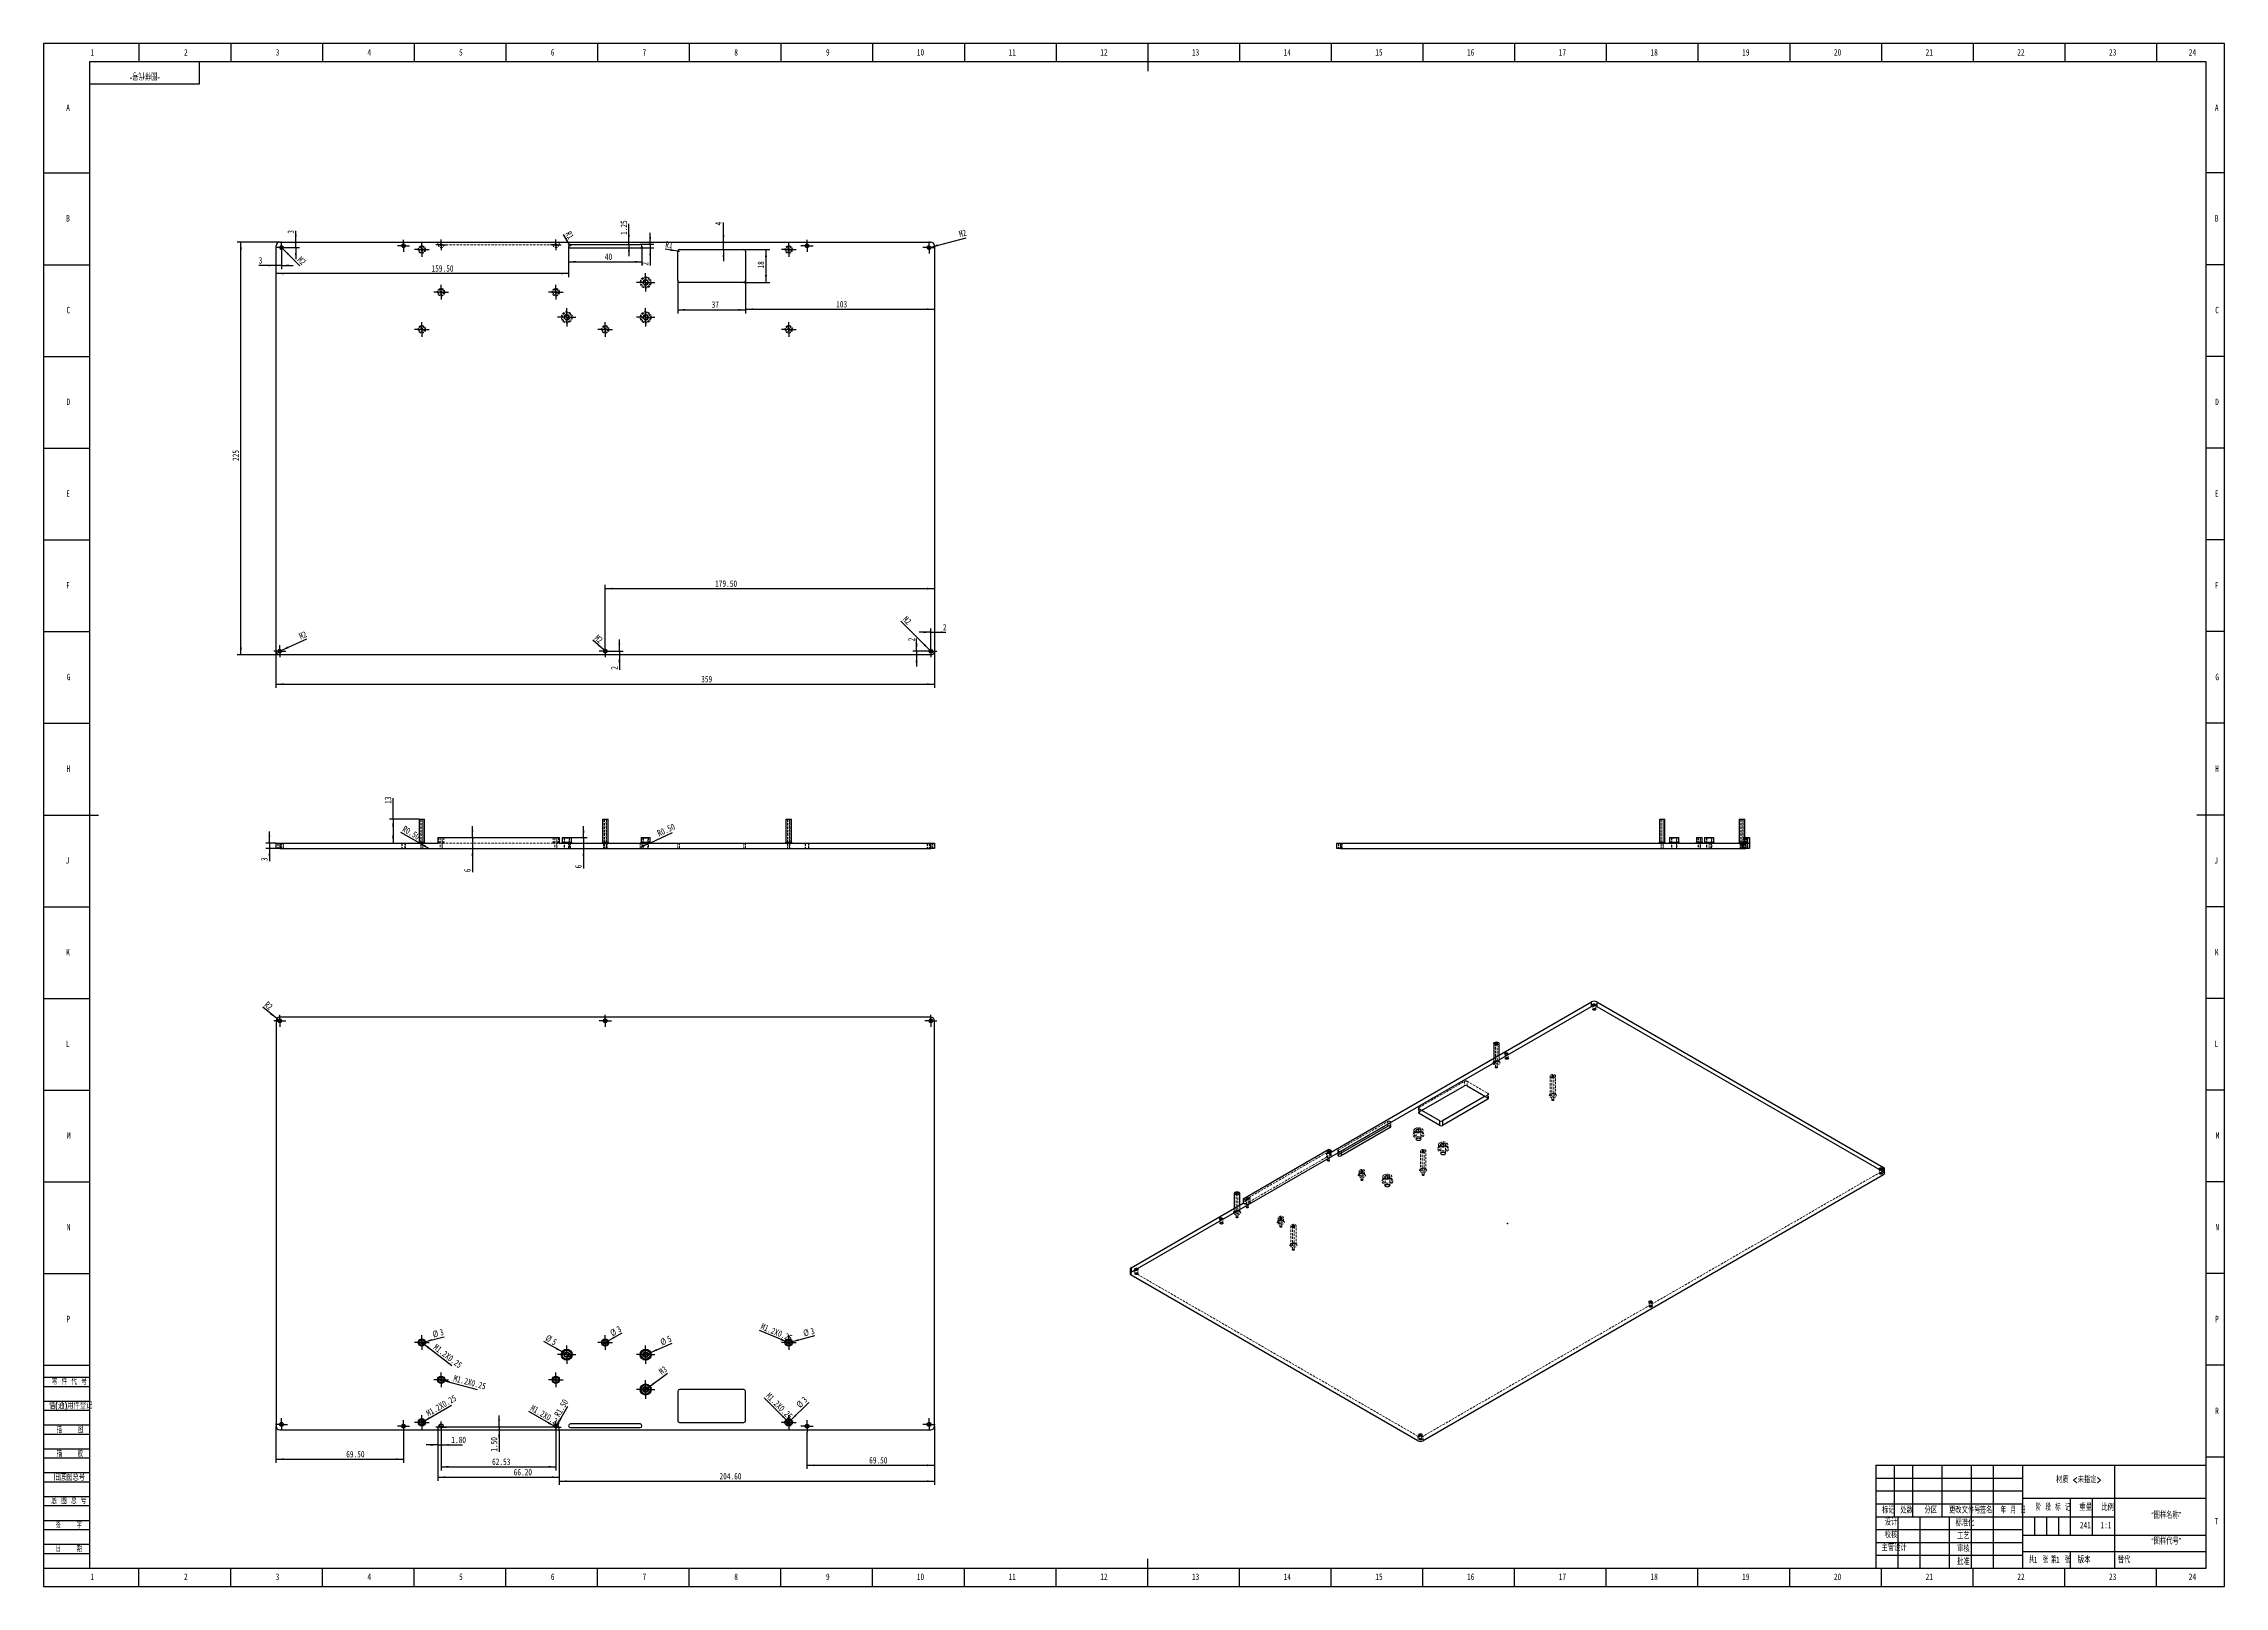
# Model space of a CAD drawing. Header units: millimetres. Extents: x 0 to 1189, y 0 to 841.
import ezdxf

# ---------------------------------------------------------------- set-up
doc = ezdxf.new("R2010")
doc.units = ezdxf.units.MM
doc.header["$PDSIZE"] = -1
doc.linetypes.add('HIDDEN', pattern=[1.905, 1.27, -0.635])
for name, color, linetype in [('10', 7, 'Continuous'), ('5', 7, 'Continuous'), ('9', 7, 'Continuous'), ('SLD-0', 7, 'Continuous')]:
    doc.layers.add(name, color=color, linetype=linetype)
doc.styles.add('SLDTEXTSTYLE0', font='TXT', dxfattribs={"width": 0.7, "bigfont": 'bigfont'})
doc.styles.add('SLDTEXTSTYLE1', font='TXT', dxfattribs={"width": 0.6, "bigfont": 'bigfont'})
doc.styles.add('SLDTEXTSTYLE2', font='TXT', dxfattribs={"width": 0.614286, "bigfont": 'bigfont'})
doc.styles.add('SLDTEXTSTYLE3', font='TXT', dxfattribs={"width": 0.62, "bigfont": 'bigfont'})
doc.styles.add('SLDTEXTSTYLE4', font='TXT', dxfattribs={"width": 0.566667, "bigfont": 'bigfont'})
doc.styles.add('SLDTEXTSTYLE5', font='TXT', dxfattribs={"width": 0.7})
doc.dimstyles.new('SLDDIMSTYLE0', dxfattribs={"dimtxt": 3.5, "dimasz": 4.08, "dimexe": 0, "dimexo": 0.0625, "dimgap": 0.875, "dimtad": 2, "dimrnd": 1e-09, "dimzin": 0, "dimdsep": 46, "dimtxsty": 'SLDTEXTSTYLE5', "dimsah": 1, "dimcen": 0, "dimadec": 0, "dimazin": 0, "dimtfac": 1, "dimtofl": 0, "dimtmove": 1, "dimatfit": 3, "dimfxl": 0, "dimfrac": 2, "dimtolj": 1, "dimtzin": 12, "dimarcsym": 0})
doc.dimstyles.new('SLDDIMSTYLE1', dxfattribs={"dimtxt": 3.5, "dimasz": 4.08, "dimexe": 0, "dimexo": 0.0625, "dimgap": 0.875, "dimtad": 2, "dimrnd": 1e-09, "dimzin": 12, "dimdsep": 46, "dimtxsty": 'SLDTEXTSTYLE5', "dimsah": 1, "dimcen": 0.09, "dimadec": 0, "dimazin": 3, "dimtfac": 1, "dimtofl": 0, "dimtmove": 0, "dimatfit": 3, "dimfxl": 0, "dimfrac": 2, "dimtolj": 1, "dimtzin": 12, "dimarcsym": 0})
doc.dimstyles.new('SLDDIMSTYLE2', dxfattribs={"dimtxt": 3.5, "dimasz": 4.08, "dimexe": 0, "dimexo": 0.0625, "dimgap": 0.875, "dimtad": 2, "dimrnd": 1e-09, "dimzin": 12, "dimdsep": 46, "dimtxsty": 'SLDTEXTSTYLE5', "dimsah": 1, "dimcen": 0.09, "dimadec": 0, "dimazin": 3, "dimtfac": 1, "dimtmove": 0, "dimatfit": 0, "dimfxl": 0, "dimfrac": 2, "dimtolj": 1, "dimtzin": 12, "dimarcsym": 0})
doc.dimstyles.new('SLDDIMSTYLE3', dxfattribs={"dimtxt": 3.5, "dimasz": 4.08, "dimexe": 0, "dimexo": 0.0625, "dimgap": 0.875, "dimtad": 2, "dimrnd": 1e-09, "dimzin": 12, "dimdsep": 46, "dimtxsty": 'SLDTEXTSTYLE5', "dimsah": 1, "dimcen": 0, "dimadec": 0, "dimazin": 3, "dimtfac": 1, "dimtofl": 0, "dimtmove": 0, "dimatfit": 3, "dimfxl": 0, "dimfrac": 2, "dimtolj": 1, "dimtzin": 12, "dimarcsym": 0})
doc.dimstyles.new('SLDDIMSTYLE4', dxfattribs={"dimtxt": 3.5, "dimasz": 4.08, "dimexe": 0, "dimexo": 0.0625, "dimgap": 0.875, "dimtad": 2, "dimrnd": 1e-09, "dimzin": 12, "dimdsep": 46, "dimtxsty": 'SLDTEXTSTYLE5', "dimblk1": 'NONE', "dimsah": 1, "dimcen": 0, "dimadec": 0, "dimazin": 3, "dimtfac": 1, "dimtmove": 0, "dimatfit": 3, "dimldrblk": 'NONE', "dimfxl": 0, "dimfrac": 2, "dimtolj": 1, "dimtzin": 12, "dimarcsym": 0})
doc.dimstyles.new('SLDDIMSTYLE5', dxfattribs={"dimtxt": 3.5, "dimasz": 4.08, "dimexe": 0, "dimexo": 0.0625, "dimgap": 0.875, "dimtad": 2, "dimrnd": 1e-09, "dimzin": 4, "dimdsep": 46, "dimtxsty": 'SLDTEXTSTYLE5', "dimsah": 1, "dimcen": 0.09, "dimadec": 0, "dimazin": 1, "dimtfac": 1, "dimtofl": 0, "dimtmove": 0, "dimatfit": 3, "dimfxl": 0, "dimfrac": 2, "dimtolj": 1, "dimtzin": 12, "dimarcsym": 0})
doc.dimstyles.new('SLDDIMSTYLE6', dxfattribs={"dimtxt": 3.5, "dimasz": 4.08, "dimexe": 0, "dimexo": 0.0625, "dimgap": 0.875, "dimtad": 2, "dimrnd": 1e-09, "dimzin": 12, "dimdsep": 46, "dimtxsty": 'SLDTEXTSTYLE5', "dimblk1": 'NONE', "dimsah": 1, "dimcen": 0, "dimadec": 0, "dimazin": 3, "dimtfac": 1, "dimtmove": 0, "dimatfit": 3, "dimldrblk": 'NONE', "dimfxl": 0, "dimfrac": 2, "dimtolj": 1, "dimtzin": 12, "dimarcsym": 0})
doc.dimstyles.new('SLDDIMSTYLE7', dxfattribs={"dimtxt": 3.5, "dimasz": 4.08, "dimexe": 0, "dimexo": 0.0625, "dimgap": 0.875, "dimtad": 2, "dimrnd": 1e-09, "dimzin": 4, "dimdsep": 46, "dimtxsty": 'SLDTEXTSTYLE5', "dimsah": 1, "dimcen": 0, "dimadec": 0, "dimazin": 1, "dimtfac": 1, "dimtofl": 0, "dimtmove": 0, "dimatfit": 3, "dimfxl": 0, "dimfrac": 2, "dimtolj": 1, "dimtzin": 12, "dimarcsym": 0})
doc.dimstyles.new('SLDDIMSTYLE8', dxfattribs={"dimtxt": 3.5, "dimasz": 4.08, "dimexe": 0, "dimexo": 0.0625, "dimgap": 0.875, "dimtad": 2, "dimrnd": 1e-09, "dimzin": 4, "dimdsep": 46, "dimtxsty": 'SLDTEXTSTYLE5', "dimsah": 1, "dimcen": 0.09, "dimadec": 0, "dimazin": 1, "dimtfac": 1, "dimtmove": 0, "dimatfit": 0, "dimfxl": 0, "dimfrac": 2, "dimtolj": 1, "dimtzin": 12, "dimarcsym": 0})

msp = doc.modelspace()

# ---------------------------------------------------------------- texts
at = {"layer": '10', "char_height": 3.5}
for s, insert, attachment_point, style in [('1', (26.544, 838.005), 2, 'SLDTEXTSTYLE5'), ('2', (77.544, 838.005), 2, 'SLDTEXTSTYLE5'), ('3', (127.544, 838.005), 2, 'SLDTEXTSTYLE5'), ('4', (177.544, 838.005), 2, 'SLDTEXTSTYLE5'), ('5', (227.544, 838.005), 2, 'SLDTEXTSTYLE5'), ('6', (277.547, 838.005), 2, 'SLDTEXTSTYLE5'), ('7', (327.547, 838.005), 2, 'SLDTEXTSTYLE5'), ('8', (377.547, 838.005), 2, 'SLDTEXTSTYLE5'), ('9', (427.547, 838.005), 2, 'SLDTEXTSTYLE5'), ('10', (478.089, 838.005), 2, 'SLDTEXTSTYLE5'), ('11', (528.089, 838.005), 2, 'SLDTEXTSTYLE5'), ('12', (578.089, 838.005), 2, 'SLDTEXTSTYLE5'), ('13', (628.089, 838.005), 2, 'SLDTEXTSTYLE5'), ('14', (678.089, 838.005), 2, 'SLDTEXTSTYLE5'), ('15', (728.089, 838.005), 2, 'SLDTEXTSTYLE5'), ('16', (778.091, 838.005), 2, 'SLDTEXTSTYLE5'), ('17', (828.091, 838.005), 2, 'SLDTEXTSTYLE5'), ('18', (878.091, 838.005), 2, 'SLDTEXTSTYLE5'), ('19', (928.091, 838.005), 2, 'SLDTEXTSTYLE5'), ('20', (978.089, 838.005), 2, 'SLDTEXTSTYLE5'), ('21', (1028.089, 838.005), 2, 'SLDTEXTSTYLE5'), ('22', (1078.089, 838.005), 2, 'SLDTEXTSTYLE5'), ('23', (1128.089, 838.005), 2, 'SLDTEXTSTYLE5'), ('24', (1171.589, 838.005), 2, 'SLDTEXTSTYLE5'), ('A', (13.32, 807.755), 2, 'SLDTEXTSTYLE5'), ('A', (1184.82, 807.755), 2, 'SLDTEXTSTYLE5'), ('B', (13.32, 747.505), 2, 'SLDTEXTSTYLE5'), ('B', (1184.82, 747.505), 2, 'SLDTEXTSTYLE5'), ('C', (13.482, 697.505), 2, 'SLDTEXTSTYLE5'), ('C', (1184.982, 697.505), 2, 'SLDTEXTSTYLE5'), ('D', (13.484, 647.505), 2, 'SLDTEXTSTYLE5'), ('D', (1184.984, 647.505), 2, 'SLDTEXTSTYLE5'), ('E', (13.318, 597.505), 2, 'SLDTEXTSTYLE5'), ('E', (1184.818, 597.505), 2, 'SLDTEXTSTYLE5'), ('F', (13.279, 547.505), 2, 'SLDTEXTSTYLE5'), ('F', (1184.779, 547.505), 2, 'SLDTEXTSTYLE5'), ('G', (13.594, 497.505), 2, 'SLDTEXTSTYLE5'), ('G', (1185.094, 497.505), 2, 'SLDTEXTSTYLE5'), ('H', (13.484, 447.505), 2, 'SLDTEXTSTYLE5'), ('H', (1184.984, 447.505), 2, 'SLDTEXTSTYLE5'), ('J', (13.015, 397.505), 2, 'SLDTEXTSTYLE5'), ('J', (1184.515, 397.505), 2, 'SLDTEXTSTYLE5'), ('K', (13.32, 347.505), 2, 'SLDTEXTSTYLE5'), ('K', (1184.82, 347.505), 2, 'SLDTEXTSTYLE5'), ('L', (13.181, 297.505), 2, 'SLDTEXTSTYLE5'), ('L', (1184.681, 297.505), 2, 'SLDTEXTSTYLE5'), ('M', (13.707, 247.505), 2, 'SLDTEXTSTYLE5'), ('M', (1185.207, 247.505), 2, 'SLDTEXTSTYLE5'), ('N', (13.603, 197.505), 2, 'SLDTEXTSTYLE5'), ('N', (1185.103, 197.505), 2, 'SLDTEXTSTYLE5'), ('P', (13.444, 147.505), 2, 'SLDTEXTSTYLE5'), ('P', (1184.944, 147.505), 2, 'SLDTEXTSTYLE5'), ('R', (1184.984, 97.505), 2, 'SLDTEXTSTYLE5'), ('\\M+18DDE质 <\\M+196A2\\M+18E77\\M+192E8>', (1109.585, 59.858), 2, 'SLDTEXTSTYLE0'), ('\\M+18167图样\\M+196BC\\M+18FCC\\M+18168', (1157.279, 40.511), 2, 'SLDTEXTSTYLE0'), ('T', (1184.656, 37.326), 2, 'SLDTEXTSTYLE5'), ('\\M+18D5A\\M+18A6A', (1007.176, 29.857), 2, 'SLDTEXTSTYLE0'), ('241', (1113.209, 35.158), 2, 'SLDTEXTSTYLE5'), ('\\M+18167图样\\M+191E3\\M+18D86\\M+18168', (1157.281, 26.366), 2, 'SLDTEXTSTYLE0'), ('\\M+18EE5\\M+18AC7设计', (1008.926, 22.83), 2, 'SLDTEXTSTYLE0'), ('1', (1085.11, 16.188), 1, 'SLDTEXTSTYLE5'), ('1', (1097.135, 16.188), 1, 'SLDTEXTSTYLE5'), ('1', (26.544, 7.005), 2, 'SLDTEXTSTYLE5'), ('2', (77.544, 7.005), 2, 'SLDTEXTSTYLE5'), ('3', (127.544, 7.005), 2, 'SLDTEXTSTYLE5'), ('4', (177.544, 7.005), 2, 'SLDTEXTSTYLE5'), ('5', (227.544, 7.005), 2, 'SLDTEXTSTYLE5'), ('6', (277.547, 7.005), 2, 'SLDTEXTSTYLE5'), ('7', (327.547, 7.005), 2, 'SLDTEXTSTYLE5'), ('8', (377.547, 7.005), 2, 'SLDTEXTSTYLE5'), ('9', (427.547, 7.005), 2, 'SLDTEXTSTYLE5'), ('10', (478.089, 7.005), 2, 'SLDTEXTSTYLE5'), ('11', (528.089, 7.005), 2, 'SLDTEXTSTYLE5'), ('12', (578.089, 7.005), 2, 'SLDTEXTSTYLE5'), ('13', (628.089, 7.005), 2, 'SLDTEXTSTYLE5'), ('14', (678.089, 7.005), 2, 'SLDTEXTSTYLE5'), ('15', (728.089, 7.005), 2, 'SLDTEXTSTYLE5'), ('16', (778.091, 7.005), 2, 'SLDTEXTSTYLE5'), ('17', (828.091, 7.005), 2, 'SLDTEXTSTYLE5'), ('18', (878.091, 7.005), 2, 'SLDTEXTSTYLE5'), ('19', (928.091, 7.005), 2, 'SLDTEXTSTYLE5'), ('20', (978.089, 7.005), 2, 'SLDTEXTSTYLE5'), ('21', (1028.089, 7.005), 2, 'SLDTEXTSTYLE5'), ('22', (1078.089, 7.005), 2, 'SLDTEXTSTYLE5'), ('23', (1128.089, 7.005), 2, 'SLDTEXTSTYLE5'), ('24', (1171.589, 7.005), 2, 'SLDTEXTSTYLE5')]:
    msp.add_mtext(s, dxfattribs=dict(at, insert=insert, attachment_point=attachment_point, style=style))
at = {"layer": '10', "color": 7, "insert": (1112.526, 16.188), "char_height": 3.5, "attachment_point": 2, "style": 'SLDTEXTSTYLE0'}
msp.add_mtext('\\M+194C5\\M+1967B', dxfattribs=at)
at = {"layer": '9', "color": 7, "char_height": 3.5}
for s, insert, attachment_point, style in [('\\M+197EB \\M+18C8F \\M+191E3 \\M+18D86', (4.482, 113.36), 1, 'SLDTEXTSTYLE2'), ('\\M+18ED8(\\M+192CA)\\M+19770\\M+18C8F\\M+1936F记', (2.933, 100.276), 1, 'SLDTEXTSTYLE0'), ('\\M+19560    图', (14.352, 87.176), 2, 'SLDTEXTSTYLE4'), ('\\M+19560    \\M+18D5A', (14.319, 74.137), 2, 'SLDTEXTSTYLE4'), ('\\M+18B8C\\M+192EA图总\\M+18D86', (5.459, 61.201), 1, 'SLDTEXTSTYLE0'), ('\\M+192EA 图 总 \\M+18D86', (4.212, 48.433), 1, 'SLDTEXTSTYLE2'), ('标记', (1005.821, 43.306), 2, 'SLDTEXTSTYLE0'), ('设计', (1007.228, 36.767), 2, 'SLDTEXTSTYLE0'), ('处\\M+19094', (1015.759, 43.306), 2, 'SLDTEXTSTYLE0'), ('\\M+195AA\\M+18BE6', (1028.916, 43.306), 2, 'SLDTEXTSTYLE0'), ('\\M+18D58\\M+189FC\\M+195B6\\M+18C8F\\M+18D86', (1047.473, 43.306), 2, 'SLDTEXTSTYLE0'), ('标\\M+18F79\\M+189BB', (1047.567, 36.358), 2, 'SLDTEXTSTYLE0'), ('签\\M+196BC', (1059.145, 43.306), 2, 'SLDTEXTSTYLE0'), ('\\M+1944E \\M+18C8E \\M+193FA', (1073.909, 43.306), 2, 'SLDTEXTSTYLE3'), ('阶 \\M+19269 标 记', (1095.536, 44.81), 2, 'SLDTEXTSTYLE2'), ('\\M+18F64\\M+197CA', (1113.402, 44.81), 2, 'SLDTEXTSTYLE0'), ('\\M+194E4\\M+197E1', (1125.295, 44.81), 2, 'SLDTEXTSTYLE0'), ('签    \\M+18E9A', (13.706, 35.193), 2, 'SLDTEXTSTYLE4'), ('\\M+18D48艺', (1046.681, 29.23), 2, 'SLDTEXTSTYLE0'), ('\\M+193FA    \\M+18AFA', (13.783, 22.233), 2, 'SLDTEXTSTYLE4'), ('\\M+194E1\\M+18F79', (1046.662, 15.216), 2, 'SLDTEXTSTYLE0'), ('审\\M+18A6A', (1046.68, 22.249), 2, 'SLDTEXTSTYLE0'), ('\\M+18BA4  张', (1087.69, 16.188), 2, 'SLDTEXTSTYLE1'), ('\\M+191E6  张', (1099.675, 16.188), 2, 'SLDTEXTSTYLE1')]:
    msp.add_mtext(s, dxfattribs=dict(at, insert=insert, attachment_point=attachment_point, style=style))
at = {"layer": 'SLD-0', "insert": (55.211, 821.738), "char_height": 3.5, "attachment_point": 2, "rotation": 180, "style": 'SLDTEXTSTYLE0'}
msp.add_mtext('\\M+18167图样\\M+191E3\\M+18D86\\M+18168', dxfattribs=at)
at = {"layer": 'SLD-0', "char_height": 3.5}
for s, insert, attachment_point, style in [('1:1', (1124.437, 35.158), 2, 'SLDTEXTSTYLE5'), ('\\M+191D6\\M+191E3', (1130.851, 16.188), 1, 'SLDTEXTSTYLE0')]:
    msp.add_mtext(s, dxfattribs=dict(at, insert=insert, attachment_point=attachment_point, style=style))

# ---------------------------------------------------------------- blocks, each defined once
blk = doc.blocks.new('_D')
at = {"layer": '10'}
for q in [(194.7, 411), (210.2, 402.3)]:
    blk.add_line((204.7, 405.4), q, dxfattribs=at)
blk.add_solid([(204.7, 405.4), (208, 402.9), (208.5, 403.8)], dxfattribs=at)
at = {"layer": '10', "insert": (197, 414.9), "char_height": 3.5, "attachment_point": 1, "rotation": 330, "style": 'SLDTEXTSTYLE5'}
blk.add_mtext('R0.50', dxfattribs=at)
blk = doc.blocks.new('_D_1')
at = {"layer": '10'}
for q in [(325, 402.8), (342.9, 411)]:
    blk.add_line((330.8, 405.4), q, dxfattribs=at)
blk.add_solid([(330.8, 405.4), (326.9, 404.2), (327.3, 403.3)], dxfattribs=at)
at = {"layer": '10', "insert": (334.1, 411.9), "char_height": 3.5, "attachment_point": 1, "rotation": 24.8659, "style": 'SLDTEXTSTYLE5'}
blk.add_mtext('R0.50', dxfattribs=at)
blk = doc.blocks.new('_D_2')
at = {"layer": '10'}
for p, q in [((190.5, 418.2), (190.5, 429.7)), ((204.7, 418.2), (188.5, 418.2)), ((190.5, 418.2), (190.5, 405.2))]:
    blk.add_line(p, q, dxfattribs=at)
for points in [[(190.5, 418.2), (190, 414.1), (191, 414.1)], [(190.5, 405.2), (191, 409.2), (190, 409.2)]]:
    blk.add_solid(points, dxfattribs=at)
at = {"layer": '10', "insert": (186, 426.6), "char_height": 3.5, "attachment_point": 1, "rotation": 90, "style": 'SLDTEXTSTYLE5'}
blk.add_mtext('13', dxfattribs=at)
blk = doc.blocks.new('_D_3')
at = {"layer": '10'}
for p, q in [((126.7, 405.2), (121.1, 405.2)), ((123.1, 405.2), (123.1, 411.5)), ((123.1, 405.2), (123.1, 402.2)), ((126.7, 402.2), (121.1, 402.2)), ((123.1, 402.2), (123.1, 395.4))]:
    blk.add_line(p, q, dxfattribs=at)
for points in [[(123.1, 405.2), (123.6, 409.2), (122.6, 409.2)], [(123.1, 402.2), (122.6, 398.1), (123.6, 398.1)]]:
    blk.add_solid(points, dxfattribs=at)
at = {"layer": '10', "insert": (118.6, 395.4), "char_height": 3.5, "attachment_point": 1, "rotation": 90, "style": 'SLDTEXTSTYLE5'}
blk.add_mtext('3', dxfattribs=at)
blk = doc.blocks.new('_D_4')
at = {"layer": '10'}
for p, q in [((233.8, 408.2), (233.8, 414.5)), ((233.8, 408.2), (233.8, 402.2)), ((233.8, 402.2), (233.8, 389.3))]:
    blk.add_line(p, q, dxfattribs=at)
for points in [[(233.8, 408.2), (234.3, 412.2), (233.3, 412.2)], [(233.8, 402.2), (233.3, 398.1), (234.3, 398.1)]]:
    blk.add_solid(points, dxfattribs=at)
at = {"layer": '10', "insert": (229.3, 389.3), "char_height": 3.5, "attachment_point": 1, "rotation": 90, "style": 'SLDTEXTSTYLE5'}
blk.add_mtext('6', dxfattribs=at)
blk = doc.blocks.new('_D_5')
at = {"layer": '10'}
for p, q in [((287.7, 408.2), (296.4, 408.2)), ((294.4, 408.2), (294.4, 414.5)), ((294.4, 408.2), (294.4, 402.2)), ((294.4, 402.2), (294.4, 391.4))]:
    blk.add_line(p, q, dxfattribs=at)
for points in [[(294.4, 408.2), (294.9, 412.2), (293.8, 412.2)], [(294.4, 402.2), (293.8, 398.1), (294.9, 398.1)]]:
    blk.add_solid(points, dxfattribs=at)
at = {"layer": '10', "insert": (289.8, 391.4), "char_height": 3.5, "attachment_point": 1, "rotation": 90, "style": 'SLDTEXTSTYLE5'}
blk.add_mtext('6', dxfattribs=at)
blk = doc.blocks.new('_D_6')
at = {"layer": '10'}
for p, q in [((126.7, 509.8), (126.7, 489.8)), ((485.7, 509.8), (485.7, 489.8)), ((126.7, 491.8), (485.7, 491.8))]:
    blk.add_line(p, q, dxfattribs=at)
for points in [[(126.7, 491.8), (130.8, 491.3), (130.8, 492.3)], [(485.7, 491.8), (481.7, 492.3), (481.7, 491.3)]]:
    blk.add_solid(points, dxfattribs=at)
at = {"layer": '10', "insert": (358.5, 496.3), "char_height": 3.5, "attachment_point": 1, "style": 'SLDTEXTSTYLE5'}
blk.add_mtext('359', dxfattribs=at)
blk = doc.blocks.new('_D_7')
at = {"layer": '10'}
for p, q in [((128.7, 732.8), (105.5, 732.8)), ((107.5, 507.8), (107.5, 732.8)), ((128.7, 507.8), (105.5, 507.8))]:
    blk.add_line(p, q, dxfattribs=at)
for points in [[(107.5, 732.8), (107, 728.7), (108.1, 728.7)], [(107.5, 507.8), (108.1, 511.9), (107, 511.9)]]:
    blk.add_solid(points, dxfattribs=at)
at = {"layer": '10', "insert": (103, 613.5), "char_height": 3.5, "attachment_point": 1, "rotation": 90, "style": 'SLDTEXTSTYLE5'}
blk.add_mtext('225', dxfattribs=at)
blk = doc.blocks.new('_D_8')
at = {"layer": '10'}
for p, q in [((345.7, 711.8), (345.7, 693.9)), ((382.7, 711.8), (382.7, 693.9)), ((345.7, 695.9), (382.7, 695.9))]:
    blk.add_line(p, q, dxfattribs=at)
for points in [[(345.7, 695.9), (349.8, 695.4), (349.8, 696.4)], [(382.7, 695.9), (378.7, 696.4), (378.7, 695.4)]]:
    blk.add_solid(points, dxfattribs=at)
at = {"layer": '10', "insert": (364.2, 700.5), "char_height": 3.5, "attachment_point": 1, "style": 'SLDTEXTSTYLE5'}
blk.add_mtext('37', dxfattribs=at)
blk = doc.blocks.new('_D_9')
at = {"layer": '10'}
for p, q in [((381.7, 728.8), (395.9, 728.8)), ((393.9, 710.8), (393.9, 728.8)), ((381.7, 710.8), (395.9, 710.8))]:
    blk.add_line(p, q, dxfattribs=at)
for points in [[(393.9, 728.8), (393.3, 724.7), (394.4, 724.7)], [(393.9, 710.8), (394.4, 714.9), (393.3, 714.9)]]:
    blk.add_solid(points, dxfattribs=at)
at = {"layer": '10', "insert": (389.3, 718.4), "char_height": 3.5, "attachment_point": 1, "rotation": 90, "style": 'SLDTEXTSTYLE5'}
blk.add_mtext('18', dxfattribs=at)
blk = doc.blocks.new('_D_10')
at = {"layer": '10'}
for p, q in [((370.7, 732.8), (370.7, 743.4)), ((370.7, 728.8), (370.7, 732.8)), ((370.7, 728.8), (370.7, 722.5))]:
    blk.add_line(p, q, dxfattribs=at)
for points in [[(370.7, 732.8), (371.2, 736.9), (370.2, 736.9)], [(370.7, 728.8), (370.2, 724.7), (371.2, 724.7)]]:
    blk.add_solid(points, dxfattribs=at)
at = {"layer": '10', "insert": (366.2, 741.9), "char_height": 3.5, "attachment_point": 1, "rotation": 90, "style": 'SLDTEXTSTYLE5'}
blk.add_mtext('4', dxfattribs=at)
blk = doc.blocks.new('_D_11')
at = {"layer": '10'}
for p, q in [((382.7, 711.8), (382.7, 694.2)), ((382.7, 696.2), (485.7, 696.2))]:
    blk.add_line(p, q, dxfattribs=at)
for points in [[(382.7, 696.2), (386.8, 695.7), (386.8, 696.7)], [(485.7, 696.2), (481.7, 696.7), (481.7, 695.7)]]:
    blk.add_solid(points, dxfattribs=at)
at = {"layer": '10', "insert": (432.1, 700.7), "char_height": 3.5, "attachment_point": 1, "style": 'SLDTEXTSTYLE5'}
blk.add_mtext('103', dxfattribs=at)
blk = doc.blocks.new('_D_12')
at = {"layer": '10'}
for p, q in [((330.7, 731.6), (330.7, 737.9)), ((325.2, 731.6), (332.7, 731.6)), ((325.2, 729.6), (332.7, 729.6)), ((330.7, 731.6), (330.7, 729.6)), ((330.7, 729.6), (330.7, 720))]:
    blk.add_line(p, q, dxfattribs=at)
for points in [[(330.7, 731.6), (331.2, 735.6), (330.2, 735.6)], [(330.7, 729.6), (330.2, 725.5), (331.2, 725.5)]]:
    blk.add_solid(points, dxfattribs=at)
at = {"layer": '10', "insert": (326.2, 720), "char_height": 3.5, "attachment_point": 1, "rotation": 90, "style": 'SLDTEXTSTYLE5'}
blk.add_mtext('2', dxfattribs=at)
blk = doc.blocks.new('_D_13')
at = {"layer": '10'}
for p, q in [((319.1, 732.8), (319.1, 742.8)), ((319.1, 731.6), (319.1, 732.8)), ((319.1, 731.6), (319.1, 725.2))]:
    blk.add_line(p, q, dxfattribs=at)
for points in [[(319.1, 732.8), (319.6, 736.9), (318.6, 736.9)], [(319.1, 731.6), (318.6, 727.5), (319.6, 727.5)]]:
    blk.add_solid(points, dxfattribs=at)
at = {"layer": '10', "insert": (314.6, 736.7), "char_height": 3.5, "attachment_point": 1, "rotation": 90, "style": 'SLDTEXTSTYLE5'}
blk.add_mtext('1.25', dxfattribs=at)
blk = doc.blocks.new('_D_14')
at = {"layer": '10'}
for p, q in [((286.2, 730.6), (286.2, 720.1)), ((326.2, 730.6), (326.2, 720.1)), ((286.2, 722.1), (326.2, 722.1))]:
    blk.add_line(p, q, dxfattribs=at)
for points in [[(286.2, 722.1), (290.3, 721.6), (290.3, 722.6)], [(326.2, 722.1), (322.2, 722.6), (322.2, 721.6)]]:
    blk.add_solid(points, dxfattribs=at)
at = {"layer": '10', "insert": (306, 726.6), "char_height": 3.5, "attachment_point": 1, "style": 'SLDTEXTSTYLE5'}
blk.add_mtext('40', dxfattribs=at)
blk = doc.blocks.new('_D_15')
at = {"layer": '10'}
for q in [(283.5, 737), (287.2, 730.6)]:
    blk.add_line((286.7, 731.4), q, dxfattribs=at)
blk.add_solid([(286.7, 731.4), (285.1, 735.2), (284.3, 734.7)], dxfattribs=at)
at = {"layer": '10', "insert": (287.3, 739.2), "char_height": 3.5, "attachment_point": 1, "rotation": 300, "style": 'SLDTEXTSTYLE5'}
blk.add_mtext('R1', dxfattribs=at)
blk = doc.blocks.new('_D_16')
at = {"layer": '10'}
for q in [(338.8, 728.9), (346.7, 727.8)]:
    blk.add_line((345.7, 727.9), q, dxfattribs=at)
blk.add_solid([(345.7, 727.9), (341.8, 729), (341.6, 728)], dxfattribs=at)
at = {"layer": '10', "insert": (339.3, 733.3), "char_height": 3.5, "attachment_point": 1, "rotation": 352.3572, "style": 'SLDTEXTSTYLE5'}
blk.add_mtext('R1', dxfattribs=at)
blk = doc.blocks.new('_D_17')
at = {"layer": '10'}
for q in [(129, 730.5), (139.7, 719.9)]:
    blk.add_line((130.4, 729.1), q, dxfattribs=at)
blk.add_solid([(130.4, 729.1), (133, 725.9), (133.7, 726.6)], dxfattribs=at)
at = {"layer": '10', "insert": (140.6, 725.3), "char_height": 3.5, "attachment_point": 1, "rotation": 315, "style": 'SLDTEXTSTYLE5'}
blk.add_mtext('M2', dxfattribs=at)
blk = doc.blocks.new('_None')
blk = doc.blocks.new('_D_18')
at = {"layer": '10'}
for p, q in [((137.5, 732.8), (137.5, 739)), ((133, 729.8), (139.5, 729.8)), ((137.5, 729.8), (137.5, 732.8)), ((137.5, 729.8), (137.5, 723.5))]:
    blk.add_line(p, q, dxfattribs=at)
for points in [[(137.5, 732.8), (138, 736.9), (137, 736.9)], [(137.5, 729.8), (137, 725.7), (138, 725.7)]]:
    blk.add_solid(points, dxfattribs=at)
at = {"layer": '10', "insert": (133, 737.4), "char_height": 3.5, "attachment_point": 1, "rotation": 90, "style": 'SLDTEXTSTYLE5'}
blk.add_mtext('3', dxfattribs=at)
blk = doc.blocks.new('_D_19')
at = {"layer": '10'}
for p, q in [((129.7, 726.5), (129.7, 718.1)), ((126.7, 720.1), (117.3, 720.1)), ((129.7, 720.1), (126.7, 720.1)), ((129.7, 720.1), (136.1, 720.1))]:
    blk.add_line(p, q, dxfattribs=at)
for points in [[(126.7, 720.1), (122.7, 720.6), (122.7, 719.6)], [(129.7, 720.1), (133.8, 719.6), (133.8, 720.6)]]:
    blk.add_solid(points, dxfattribs=at)
at = {"layer": '10', "insert": (117.3, 724.6), "char_height": 3.5, "attachment_point": 1, "style": 'SLDTEXTSTYLE5'}
blk.add_mtext('3', dxfattribs=at)
blk = doc.blocks.new('_D_20')
at = {"layer": '10'}
for p, q in [((476, 509.8), (476, 516.7)), ((480.4, 509.8), (474, 509.8)), ((476, 509.8), (476, 507.8)), ((476, 507.8), (476, 501.5))]:
    blk.add_line(p, q, dxfattribs=at)
for points in [[(476, 509.8), (476.5, 513.9), (475.4, 513.9)], [(476, 507.8), (475.4, 503.7), (476.5, 503.7)]]:
    blk.add_solid(points, dxfattribs=at)
at = {"layer": '10', "insert": (471.4, 515.2), "char_height": 3.5, "attachment_point": 1, "rotation": 90, "style": 'SLDTEXTSTYLE5'}
blk.add_mtext('2', dxfattribs=at)
blk = doc.blocks.new('_D_21')
at = {"layer": '10'}
for p, q in [((483.7, 520.1), (477.4, 520.1)), ((483.7, 513.1), (483.7, 522.1)), ((483.7, 520.1), (485.7, 520.1)), ((485.7, 520.1), (491.9, 520.1))]:
    blk.add_line(p, q, dxfattribs=at)
for points in [[(483.7, 520.1), (479.7, 520.6), (479.7, 519.6)], [(485.7, 520.1), (489.8, 519.6), (489.8, 520.6)]]:
    blk.add_solid(points, dxfattribs=at)
at = {"layer": '10', "insert": (490.3, 524.6), "char_height": 3.5, "attachment_point": 1, "style": 'SLDTEXTSTYLE5'}
blk.add_mtext('2', dxfattribs=at)
blk = doc.blocks.new('_D_22')
at = {"layer": '10'}
for p, q in [((313.9, 509.8), (313.9, 516.2)), ((309.5, 509.8), (315.9, 509.8)), ((313.9, 509.8), (313.9, 507.8)), ((313.9, 507.8), (313.9, 499.7))]:
    blk.add_line(p, q, dxfattribs=at)
for points in [[(313.9, 509.8), (314.4, 513.9), (313.4, 513.9)], [(313.9, 507.8), (313.4, 503.7), (314.4, 503.7)]]:
    blk.add_solid(points, dxfattribs=at)
at = {"layer": '10', "insert": (309.4, 499.7), "char_height": 3.5, "attachment_point": 1, "rotation": 90, "style": 'SLDTEXTSTYLE5'}
blk.add_mtext('2', dxfattribs=at)
blk = doc.blocks.new('_D_23')
at = {"layer": '10'}
for p, q in [((306.2, 513.1), (306.2, 545.9)), ((306.2, 543.9), (485.7, 543.9))]:
    blk.add_line(p, q, dxfattribs=at)
for points in [[(306.2, 543.9), (310.3, 543.4), (310.3, 544.4)], [(485.7, 543.9), (481.7, 544.4), (481.7, 543.4)]]:
    blk.add_solid(points, dxfattribs=at)
at = {"layer": '10', "insert": (366.1, 548.4), "char_height": 3.5, "attachment_point": 1, "style": 'SLDTEXTSTYLE5'}
blk.add_mtext('179.50', dxfattribs=at)
blk = doc.blocks.new('_D_24')
at = {"layer": '10'}
for q in [(143.5, 516.5), (127.8, 509.4)]:
    blk.add_line((129.6, 510.2), q, dxfattribs=at)
blk.add_solid([(129.6, 510.2), (133.6, 511.4), (133.1, 512.4)], dxfattribs=at)
at = {"layer": '10', "insert": (138.8, 519.3), "char_height": 3.5, "attachment_point": 1, "rotation": 24.4246, "style": 'SLDTEXTSTYLE5'}
blk.add_mtext('M2', dxfattribs=at)
blk = doc.blocks.new('_D_25')
at = {"layer": '10'}
for q in [(299.4, 515.8), (307, 509.2)]:
    blk.add_line((305.5, 510.5), q, dxfattribs=at)
blk.add_solid([(305.5, 510.5), (302.7, 513.5), (302.1, 512.8)], dxfattribs=at)
at = {"layer": '10', "insert": (302.3, 519.1), "char_height": 3.5, "attachment_point": 1, "rotation": 319.137, "style": 'SLDTEXTSTYLE5'}
blk.add_mtext('M2', dxfattribs=at)
blk = doc.blocks.new('_D_26')
at = {"layer": '10'}
for q in [(467.4, 526.2), (484.4, 509.1)]:
    blk.add_line((483, 510.5), q, dxfattribs=at)
blk.add_solid([(483, 510.5), (480.5, 513.8), (479.8, 513)], dxfattribs=at)
at = {"layer": '10', "insert": (470.6, 529.3), "char_height": 3.5, "attachment_point": 1, "rotation": 315, "style": 'SLDTEXTSTYLE5'}
blk.add_mtext('M2', dxfattribs=at)
blk = doc.blocks.new('_D_27')
at = {"layer": '10'}
for q in [(481.8, 729.6), (503, 735.2)]:
    blk.add_line((483.7, 730.1), q, dxfattribs=at)
blk.add_solid([(483.7, 730.1), (487.8, 730.6), (487.5, 731.6)], dxfattribs=at)
at = {"layer": '10', "insert": (498.7, 738.8), "char_height": 3.5, "attachment_point": 1, "rotation": 15, "style": 'SLDTEXTSTYLE5'}
blk.add_mtext('M2', dxfattribs=at)
blk = doc.blocks.new('_D_28')
at = {"layer": '10'}
for p, q in [((286.2, 730.6), (286.2, 713.7)), ((286.2, 715.7), (126.7, 715.7))]:
    blk.add_line(p, q, dxfattribs=at)
for points in [[(126.7, 715.7), (130.8, 715.2), (130.8, 716.2)], [(286.2, 715.7), (282.2, 716.2), (282.2, 715.2)]]:
    blk.add_solid(points, dxfattribs=at)
at = {"layer": '10', "insert": (211.5, 720.2), "char_height": 3.5, "attachment_point": 1, "style": 'SLDTEXTSTYLE5'}
blk.add_mtext('159.50', dxfattribs=at)
blk = doc.blocks.new('SW_CENTERMARKSYMBOL_0')
at = {"layer": '10', "color": 0}
for p, q in [((-2.5, 0), (-4, 0)), ((0, 0), (-2.5, 0)), ((0, 2.5), (0, 4)), ((0, 0), (0, 2.5)), ((0, 0), (0, -2.5)), ((0, 0), (2.5, 0)), ((2.5, 0), (4, 0)), ((0, -2.5), (0, -4))]:
    blk.add_line(p, q, dxfattribs=at)
blk = doc.blocks.new('SW_CENTERMARKSYMBOL_1')
at = {"layer": '10', "color": 0}
for p, q in [((-2.5, 0), (-4, 0)), ((0, 0), (-2.5, 0)), ((0, 2.5), (0, 4)), ((0, 0), (0, 2.5)), ((0, 0), (0, -2.5)), ((0, 0), (2.5, 0)), ((2.5, 0), (4, 0)), ((0, -2.5), (0, -4))]:
    blk.add_line(p, q, dxfattribs=at)
blk = doc.blocks.new('SW_CENTERMARKSYMBOL_2')
at = {"layer": '10', "color": 0}
for p, q in [((-2.5, 0), (-2.975, 0)), ((0, 0), (-2.5, 0)), ((0, 2.5), (0, 2.975)), ((0, 0), (0, 2.5)), ((0, 0), (0, -2.5)), ((0, 0), (2.5, 0)), ((2.5, 0), (2.975, 0)), ((0, -2.5), (0, -2.975))]:
    blk.add_line(p, q, dxfattribs=at)
blk = doc.blocks.new('SW_CENTERMARKSYMBOL_3')
at = {"layer": '10', "color": 0}
for p, q in [((-2.5, 0), (-2.975, 0)), ((0, 0), (-2.5, 0)), ((0, 2.5), (0, 2.975)), ((0, 0), (0, 2.5)), ((0, 0), (0, -2.5)), ((0, 0), (2.5, 0)), ((2.5, 0), (2.975, 0)), ((0, -2.5), (0, -2.975))]:
    blk.add_line(p, q, dxfattribs=at)
blk = doc.blocks.new('SW_CENTERMARKSYMBOL_4')
at = {"layer": '10', "color": 0}
for p, q in [((-2.5, 0), (-4, 0)), ((0, 0), (-2.5, 0)), ((0, 2.5), (0, 4)), ((0, 0), (0, 2.5)), ((0, 0), (0, -2.5)), ((0, 0), (2.5, 0)), ((2.5, 0), (4, 0)), ((0, -2.5), (0, -4))]:
    blk.add_line(p, q, dxfattribs=at)
blk = doc.blocks.new('SW_CENTERMARKSYMBOL_5')
at = {"layer": '10', "color": 0}
for p, q in [((-2.5, 0), (-4, 0)), ((0, 0), (-2.5, 0)), ((0, 2.5), (0, 4)), ((0, 0), (0, 2.5)), ((0, 0), (0, -2.5)), ((0, 0), (2.5, 0)), ((2.5, 0), (4, 0)), ((0, -2.5), (0, -4))]:
    blk.add_line(p, q, dxfattribs=at)
blk = doc.blocks.new('SW_CENTERMARKSYMBOL_6')
at = {"layer": '10', "color": 0}
for p, q in [((-2.5, 0), (-4, 0)), ((0, 0), (-2.5, 0)), ((0, 2.5), (0, 4)), ((0, 0), (0, 2.5)), ((0, 0), (0, -2.5)), ((0, 0), (2.5, 0)), ((2.5, 0), (4, 0)), ((0, -2.5), (0, -4))]:
    blk.add_line(p, q, dxfattribs=at)
blk = doc.blocks.new('SW_CENTERMARKSYMBOL_7')
at = {"layer": '10', "color": 0}
for p, q in [((-2.5, 0), (-4, 0)), ((0, 0), (-2.5, 0)), ((0, 2.5), (0, 4)), ((0, 0), (0, 2.5)), ((0, 0), (0, -2.5)), ((0, 0), (2.5, 0)), ((2.5, 0), (4, 0)), ((0, -2.5), (0, -4))]:
    blk.add_line(p, q, dxfattribs=at)
blk = doc.blocks.new('SW_CENTERMARKSYMBOL_8')
at = {"layer": '10', "color": 0}
for p, q in [((-2.5, 0), (-4, 0)), ((0, 0), (-2.5, 0)), ((0, 2.5), (0, 4)), ((0, 0), (0, 2.5)), ((0, 0), (0, -2.5)), ((0, 0), (2.5, 0)), ((2.5, 0), (4, 0)), ((0, -2.5), (0, -4))]:
    blk.add_line(p, q, dxfattribs=at)
blk = doc.blocks.new('SW_CENTERMARKSYMBOL_9')
at = {"layer": '10', "color": 0}
for p, q in [((-2.5, 0), (-5, 0)), ((0, 0), (-2.5, 0)), ((0, 2.5), (0, 5)), ((0, 0), (0, 2.5)), ((0, 0), (0, -2.5)), ((0, 0), (2.5, 0)), ((2.5, 0), (5, 0)), ((0, -2.5), (0, -5))]:
    blk.add_line(p, q, dxfattribs=at)
blk = doc.blocks.new('SW_CENTERMARKSYMBOL_10')
at = {"layer": '10', "color": 0}
for p, q in [((-2.5, 0), (-5, 0)), ((0, 0), (-2.5, 0)), ((0, 2.5), (0, 5)), ((0, 0), (0, 2.5)), ((0, 0), (0, -2.5)), ((0, 0), (2.5, 0)), ((2.5, 0), (5, 0)), ((0, -2.5), (0, -5))]:
    blk.add_line(p, q, dxfattribs=at)
blk = doc.blocks.new('SW_CENTERMARKSYMBOL_11')
at = {"layer": '10', "color": 0}
for p, q in [((-2.5, 0), (-5, 0)), ((0, 0), (-2.5, 0)), ((0, 2.5), (0, 5)), ((0, 0), (0, 2.5)), ((0, 0), (0, -2.5)), ((0, 0), (2.5, 0)), ((2.5, 0), (5, 0)), ((0, -2.5), (0, -5))]:
    blk.add_line(p, q, dxfattribs=at)
blk = doc.blocks.new('SW_CENTERMARKSYMBOL_12')
at = {"layer": '10', "color": 0}
for p, q in [((-2.5, 0), (-3.3, 0)), ((0, 0), (-2.5, 0)), ((0, 2.5), (0, 3.3)), ((0, 0), (0, 2.5)), ((0, 0), (0, -2.5)), ((0, 0), (2.5, 0)), ((2.5, 0), (3.3, 0)), ((0, -2.5), (0, -3.3))]:
    blk.add_line(p, q, dxfattribs=at)
blk = doc.blocks.new('SW_CENTERMARKSYMBOL_13')
at = {"layer": '10', "color": 0}
for p, q in [((-2.5, 0), (-3.3, 0)), ((0, 0), (-2.5, 0)), ((0, 2.5), (0, 3.3)), ((0, 0), (0, 2.5)), ((0, 0), (0, -2.5)), ((0, 0), (2.5, 0)), ((2.5, 0), (3.3, 0)), ((0, -2.5), (0, -3.3))]:
    blk.add_line(p, q, dxfattribs=at)
blk = doc.blocks.new('SW_CENTERMARKSYMBOL_14')
at = {"layer": '10', "color": 0}
for p, q in [((-2.5, 0), (-3.3, 0)), ((0, 0), (-2.5, 0)), ((0, 2.5), (0, 3.3)), ((0, 0), (0, 2.5)), ((0, 0), (0, -2.5)), ((0, 0), (2.5, 0)), ((2.5, 0), (3.3, 0)), ((0, -2.5), (0, -3.3))]:
    blk.add_line(p, q, dxfattribs=at)
blk = doc.blocks.new('SW_CENTERMARKSYMBOL_15')
at = {"layer": '10', "color": 0}
for p, q in [((-2.5, 0), (-3.3, 0)), ((0, 0), (-2.5, 0)), ((0, 2.5), (0, 3.3)), ((0, 0), (0, 2.5)), ((0, 0), (0, -2.5)), ((0, 0), (2.5, 0)), ((2.5, 0), (3.3, 0)), ((0, -2.5), (0, -3.3))]:
    blk.add_line(p, q, dxfattribs=at)
blk = doc.blocks.new('SW_CENTERMARKSYMBOL_16')
at = {"layer": '10', "color": 0}
for p, q in [((-2.5, 0), (-3.3, 0)), ((0, 0), (-2.5, 0)), ((0, 2.5), (0, 3.3)), ((0, 0), (0, 2.5)), ((0, 0), (0, -2.5)), ((0, 0), (2.5, 0)), ((2.5, 0), (3.3, 0)), ((0, -2.5), (0, -3.3))]:
    blk.add_line(p, q, dxfattribs=at)
blk = doc.blocks.new('SW_CENTERMARKSYMBOL_17')
at = {"layer": '10', "color": 0}
for p, q in [((-2.5, 0), (-3.3, 0)), ((0, 0), (-2.5, 0)), ((0, 2.5), (0, 3.3)), ((0, 0), (0, 2.5)), ((0, 0), (0, -2.5)), ((0, 0), (2.5, 0)), ((2.5, 0), (3.3, 0)), ((0, -2.5), (0, -3.3))]:
    blk.add_line(p, q, dxfattribs=at)
blk = doc.blocks.new('SW_CENTERMARKSYMBOL_18')
at = {"layer": '10', "color": 0}
for p, q in [((-2.5, 0), (-3.3, 0)), ((0, 0), (-2.5, 0)), ((0, 2.5), (0, 3.3)), ((0, 0), (0, 2.5)), ((0, 0), (0, -2.5)), ((0, 0), (2.5, 0)), ((2.5, 0), (3.3, 0)), ((0, -2.5), (0, -3.3))]:
    blk.add_line(p, q, dxfattribs=at)
blk = doc.blocks.new('_D_29')
at = {"layer": '10'}
for q in [(272.7, 133.5), (287.4, 125.1)]:
    blk.add_line((283.1, 127.6), q, dxfattribs=at)
blk.add_solid([(283.1, 127.6), (279.8, 130.1), (279.3, 129.2)], dxfattribs=at)
at = {"layer": '10', "char_height": 3.5, "attachment_point": 1, "rotation": 330, "style": 'SLDTEXTSTYLE5'}
for s, insert in [('%%c', (275, 137.4)), ('5', (278.5, 135.3))]:
    blk.add_mtext(s, dxfattribs=dict(at, insert=insert))
blk = doc.blocks.new('_D_30')
at = {"layer": '10'}
for q in [(304.9, 132.2), (315.5, 138.2)]:
    blk.add_line((307.5, 133.7), q, dxfattribs=at)
blk.add_solid([(307.5, 133.7), (311.3, 135.3), (310.8, 136.1)], dxfattribs=at)
at = {"layer": '10', "char_height": 3.5, "attachment_point": 1, "rotation": 30, "style": 'SLDTEXTSTYLE5'}
for s, insert in [('%%c', (308.4, 139.2)), ('3', (311.9, 141.3))]:
    blk.add_mtext(s, dxfattribs=dict(at, insert=insert))
blk = doc.blocks.new('_D_31')
at = {"layer": '10'}
for q in [(342.7, 132.6), (325.9, 125.3)]:
    blk.add_line((330.5, 127.3), q, dxfattribs=at)
blk.add_solid([(330.5, 127.3), (334.5, 128.5), (334.1, 129.4)], dxfattribs=at)
at = {"layer": '10', "char_height": 3.5, "attachment_point": 1, "rotation": 23.4984, "style": 'SLDTEXTSTYLE5'}
for s, insert in [('%%c', (335.8, 134.5)), ('5', (339.5, 136.1))]:
    blk.add_mtext(s, dxfattribs=dict(at, insert=insert))
blk = doc.blocks.new('_D_32')
at = {"layer": '10'}
for q in [(204.8, 132.5), (218.3, 136.1)]:
    blk.add_line((207.7, 133.3), q, dxfattribs=at)
blk.add_solid([(207.7, 133.3), (211.8, 133.9), (211.5, 134.8)], dxfattribs=at)
at = {"layer": '10', "char_height": 3.5, "attachment_point": 1, "rotation": 15, "style": 'SLDTEXTSTYLE5'}
for s, insert in [('%%c', (211.7, 139)), ('3', (215.6, 140))]:
    blk.add_mtext(s, dxfattribs=dict(at, insert=insert))
blk = doc.blocks.new('_D_33')
at = {"layer": '10'}
for q in [(205.8, 133.3), (222.6, 120.4)]:
    blk.add_line((206.7, 132.5), q, dxfattribs=at)
blk.add_solid([(206.7, 132.5), (209.6, 129.7), (210.3, 130.5)], dxfattribs=at)
at = {"layer": '10', "insert": (214.3, 132.4), "char_height": 3.5, "attachment_point": 1, "rotation": 322.6529, "style": 'SLDTEXTSTYLE5'}
blk.add_mtext('M1.2X0.25', dxfattribs=at)
blk = doc.blocks.new('_D_34')
at = {"layer": '10'}
for q in [(216.2, 112.8), (236.4, 107.4)]:
    blk.add_line((217.3, 112.5), q, dxfattribs=at)
blk.add_solid([(217.3, 112.5), (221.1, 111), (221.4, 111.9)], dxfattribs=at)
at = {"layer": '10', "insert": (224.1, 115.3), "char_height": 3.5, "attachment_point": 1, "rotation": 345, "style": 'SLDTEXTSTYLE5'}
blk.add_mtext('M1.2X0.25', dxfattribs=at)
blk = doc.blocks.new('_D_35')
at = {"layer": '10'}
for q in [(222.4, 98.7), (205.7, 89.1)]:
    blk.add_line((206.8, 89.7), q, dxfattribs=at)
blk.add_solid([(206.8, 89.7), (210.5, 91.3), (210, 92.2)], dxfattribs=at)
at = {"layer": '10', "insert": (208.1, 95.6), "char_height": 3.5, "attachment_point": 1, "rotation": 30, "style": 'SLDTEXTSTYLE5'}
blk.add_mtext('M1.2X0.25', dxfattribs=at)
blk = doc.blocks.new('_D_36')
at = {"layer": '10'}
for q in [(264.5, 95.3), (279.8, 86.5)]:
    blk.add_line((278.7, 87.1), q, dxfattribs=at)
blk.add_solid([(278.7, 87.1), (275.5, 89.6), (275, 88.7)], dxfattribs=at)
at = {"layer": '10', "insert": (266.8, 99.2), "char_height": 3.5, "attachment_point": 1, "rotation": 330, "style": 'SLDTEXTSTYLE5'}
blk.add_mtext('M1.2X0.25', dxfattribs=at)
blk = doc.blocks.new('_D_37')
at = {"layer": '10'}
for q in [(285.9, 98.3), (279.3, 86.8)]:
    blk.add_line((280, 88.1), q, dxfattribs=at)
blk.add_solid([(280, 88.1), (282.5, 91.4), (281.6, 91.9)], dxfattribs=at)
at = {"layer": '10', "insert": (278.2, 93.8), "char_height": 3.5, "attachment_point": 1, "rotation": 60, "style": 'SLDTEXTSTYLE5'}
blk.add_mtext('R1.50', dxfattribs=at)
blk = doc.blocks.new('_D_38')
at = {"layer": '10'}
for q in [(119.5, 315.7), (128.7, 308.3)]:
    blk.add_line((127.2, 309.6), q, dxfattribs=at)
blk.add_solid([(127.2, 309.6), (124.3, 312.5), (123.6, 311.7)], dxfattribs=at)
at = {"layer": '10', "insert": (122.2, 319.2), "char_height": 3.5, "attachment_point": 1, "rotation": 321.6703, "style": 'SLDTEXTSTYLE5'}
blk.add_mtext('R2', dxfattribs=at)
blk = doc.blocks.new('_D_39')
at = {"layer": '10'}
for q in [(327, 106.4), (340.2, 116.3)]:
    blk.add_line((329.4, 108.2), q, dxfattribs=at)
blk.add_solid([(329.4, 108.2), (333, 110.3), (332.4, 111.1)], dxfattribs=at)
at = {"layer": '10', "insert": (335, 118), "char_height": 3.5, "attachment_point": 1, "rotation": 37.0276, "style": 'SLDTEXTSTYLE5'}
blk.add_mtext('M3', dxfattribs=at)
blk = doc.blocks.new('_D_40')
at = {"layer": '10'}
for q in [(417.2, 100.3), (405.2, 88.3)]:
    blk.add_line((407.3, 90.5), q, dxfattribs=at)
blk.add_solid([(407.3, 90.5), (410.5, 93), (409.8, 93.7)], dxfattribs=at)
at = {"layer": '10', "char_height": 3.5, "attachment_point": 1, "rotation": 45, "style": 'SLDTEXTSTYLE5'}
for s, insert in [('%%c', (410, 99.5)), ('3', (412.9, 102.4))]:
    blk.add_mtext(s, dxfattribs=dict(at, insert=insert))
blk = doc.blocks.new('_D_41')
at = {"layer": '10'}
for q in [(392.8, 102.8), (406.7, 89)]:
    blk.add_line((405.8, 89.8), q, dxfattribs=at)
blk.add_solid([(405.8, 89.8), (403.3, 93.1), (402.6, 92.4)], dxfattribs=at)
at = {"layer": '10', "insert": (396, 106), "char_height": 3.5, "attachment_point": 1, "rotation": 315, "style": 'SLDTEXTSTYLE5'}
blk.add_mtext('M1.2X0.25', dxfattribs=at)
blk = doc.blocks.new('_D_42')
at = {"layer": '10'}
for q in [(404.8, 132.5), (420.4, 136.7)]:
    blk.add_line((407.7, 133.3), q, dxfattribs=at)
blk.add_solid([(407.7, 133.3), (411.8, 133.9), (411.5, 134.8)], dxfattribs=at)
at = {"layer": '10', "char_height": 3.5, "attachment_point": 1, "rotation": 15, "style": 'SLDTEXTSTYLE5'}
for s, insert in [('%%c', (413.8, 139.6)), ('3', (417.8, 140.6))]:
    blk.add_mtext(s, dxfattribs=dict(at, insert=insert))
blk = doc.blocks.new('_D_43')
at = {"layer": '10'}
for q in [(390.3, 139.5), (406.8, 132.7)]:
    blk.add_line((405.7, 133.1), q, dxfattribs=at)
blk.add_solid([(405.7, 133.1), (402.1, 135.2), (401.7, 134.2)], dxfattribs=at)
at = {"layer": '10', "insert": (392, 143.6), "char_height": 3.5, "attachment_point": 1, "rotation": 337.5478, "style": 'SLDTEXTSTYLE5'}
blk.add_mtext('M1.2X0.25', dxfattribs=at)
blk = doc.blocks.new('_D_44')
at = {"layer": '10'}
for p, q in [((126.7, 87.3), (126.7, 67.3)), ((196.2, 84), (196.2, 67.3)), ((126.7, 69.3), (196.2, 69.3))]:
    blk.add_line(p, q, dxfattribs=at)
for points in [[(126.7, 69.3), (130.8, 68.8), (130.8, 69.8)], [(196.2, 69.3), (192.2, 69.8), (192.2, 68.8)]]:
    blk.add_solid(points, dxfattribs=at)
at = {"layer": '10', "insert": (165, 73.8), "char_height": 3.5, "attachment_point": 1, "style": 'SLDTEXTSTYLE5'}
blk.add_mtext('69.50', dxfattribs=at)
blk = doc.blocks.new('_D_45')
at = {"layer": '10'}
for p, q in [((416.2, 84), (416.2, 64)), ((485.7, 87.3), (485.7, 64)), ((416.2, 66), (485.7, 66))]:
    blk.add_line(p, q, dxfattribs=at)
for points in [[(416.2, 66), (420.3, 65.5), (420.3, 66.5)], [(485.7, 66), (481.7, 66.5), (481.7, 65.5)]]:
    blk.add_solid(points, dxfattribs=at)
at = {"layer": '10', "insert": (450.1, 70.5), "char_height": 3.5, "attachment_point": 1, "style": 'SLDTEXTSTYLE5'}
blk.add_mtext('69.50', dxfattribs=at)
blk = doc.blocks.new('_D_46')
at = {"layer": '10'}
for p, q in [((248.3, 86.8), (248.3, 93.2)), ((248.3, 86.8), (248.3, 85.3)), ((248.3, 85.3), (248.3, 73.4))]:
    blk.add_line(p, q, dxfattribs=at)
for points in [[(248.3, 86.8), (248.8, 90.9), (247.8, 90.9)], [(248.3, 85.3), (247.8, 81.2), (248.8, 81.2)]]:
    blk.add_solid(points, dxfattribs=at)
at = {"layer": '10', "insert": (243.8, 73.4), "char_height": 3.5, "attachment_point": 1, "rotation": 90, "style": 'SLDTEXTSTYLE5'}
blk.add_mtext('1.50', dxfattribs=at)
blk = doc.blocks.new('_D_47')
at = {"layer": '10'}
for p, q in [((214.9, 85.3), (214.9, 57.5)), ((281.1, 85.3), (281.1, 57.5)), ((214.9, 59.5), (281.1, 59.5))]:
    blk.add_line(p, q, dxfattribs=at)
for points in [[(214.9, 59.5), (219, 59), (219, 60)], [(281.1, 59.5), (277.1, 60), (277.1, 59)]]:
    blk.add_solid(points, dxfattribs=at)
at = {"layer": '10', "insert": (256.3, 64), "char_height": 3.5, "attachment_point": 1, "style": 'SLDTEXTSTYLE5'}
blk.add_mtext('66.20', dxfattribs=at)
blk = doc.blocks.new('_D_48')
at = {"layer": '10'}
for p, q in [((281.1, 85.3), (281.1, 55.3)), ((485.7, 87.3), (485.7, 55.3)), ((281.1, 57.3), (485.7, 57.3))]:
    blk.add_line(p, q, dxfattribs=at)
for points in [[(281.1, 57.3), (285.2, 56.8), (285.2, 57.8)], [(485.7, 57.3), (481.7, 57.8), (481.7, 56.8)]]:
    blk.add_solid(points, dxfattribs=at)
at = {"layer": '10', "insert": (368.5, 61.8), "char_height": 3.5, "attachment_point": 1, "style": 'SLDTEXTSTYLE5'}
blk.add_mtext('204.60', dxfattribs=at)
blk = doc.blocks.new('_D_49')
at = {"layer": '10'}
for p, q in [((216.7, 83.8), (216.7, 63.2)), ((279.3, 83.8), (279.3, 63.2)), ((216.7, 65.2), (279.3, 65.2))]:
    blk.add_line(p, q, dxfattribs=at)
for points in [[(216.7, 65.2), (220.8, 64.7), (220.8, 65.7)], [(279.3, 65.2), (275.2, 65.7), (275.2, 64.7)]]:
    blk.add_solid(points, dxfattribs=at)
at = {"layer": '10', "insert": (244.5, 69.7), "char_height": 3.5, "attachment_point": 1, "style": 'SLDTEXTSTYLE5'}
blk.add_mtext('62.53', dxfattribs=at)
blk = doc.blocks.new('_D_50')
at = {"layer": '10'}
for p, q in [((214.9, 85.3), (214.9, 75.1)), ((216.7, 83.8), (216.7, 75.1)), ((214.9, 77.1), (208.6, 77.1)), ((214.9, 77.1), (216.7, 77.1)), ((216.7, 77.1), (228.4, 77.1))]:
    blk.add_line(p, q, dxfattribs=at)
for points in [[(214.9, 77.1), (210.9, 77.6), (210.9, 76.6)], [(216.7, 77.1), (220.8, 76.6), (220.8, 77.6)]]:
    blk.add_solid(points, dxfattribs=at)
at = {"layer": '10', "insert": (222.3, 81.6), "char_height": 3.5, "attachment_point": 1, "style": 'SLDTEXTSTYLE5'}
blk.add_mtext('1.80', dxfattribs=at)
blk = doc.blocks.new('SW_CENTERMARKSYMBOL_19')
at = {"layer": '10', "color": 0}
for p, q in [((-2.5, 0), (-4, 0)), ((0, 0), (-2.5, 0)), ((0, 2.5), (0, 4)), ((0, 0), (0, 2.5)), ((0, 0), (0, -2.5)), ((0, 0), (2.5, 0)), ((2.5, 0), (4, 0)), ((0, -2.5), (0, -4))]:
    blk.add_line(p, q, dxfattribs=at)
blk = doc.blocks.new('SW_CENTERMARKSYMBOL_20')
at = {"layer": '10', "color": 0}
for p, q in [((-2.5, 0), (-4, 0)), ((0, 0), (-2.5, 0)), ((0, 2.5), (0, 4)), ((0, 0), (0, 2.5)), ((0, 0), (0, -2.5)), ((0, 0), (2.5, 0)), ((2.5, 0), (4, 0)), ((0, -2.5), (0, -4))]:
    blk.add_line(p, q, dxfattribs=at)
blk = doc.blocks.new('SW_CENTERMARKSYMBOL_21')
at = {"layer": '10', "color": 0}
for p, q in [((-2.5, 0), (-2.975, 0)), ((0, 0), (-2.5, 0)), ((0, 2.5), (0, 2.975)), ((0, 0), (0, 2.5)), ((0, 0), (0, -2.5)), ((0, 0), (2.5, 0)), ((2.5, 0), (2.975, 0)), ((0, -2.5), (0, -2.975))]:
    blk.add_line(p, q, dxfattribs=at)
blk = doc.blocks.new('SW_CENTERMARKSYMBOL_22')
at = {"layer": '10', "color": 0}
for p, q in [((-2.5, 0), (-2.975, 0)), ((0, 0), (-2.5, 0)), ((0, 2.5), (0, 2.975)), ((0, 0), (0, 2.5)), ((0, 0), (0, -2.5)), ((0, 0), (2.5, 0)), ((2.5, 0), (2.975, 0)), ((0, -2.5), (0, -2.975))]:
    blk.add_line(p, q, dxfattribs=at)
blk = doc.blocks.new('SW_CENTERMARKSYMBOL_23')
at = {"layer": '10', "color": 0}
for p, q in [((-2.5, 0), (-4, 0)), ((0, 0), (-2.5, 0)), ((0, 2.5), (0, 4)), ((0, 0), (0, 2.5)), ((0, 0), (0, -2.5)), ((0, 0), (2.5, 0)), ((2.5, 0), (4, 0)), ((0, -2.5), (0, -4))]:
    blk.add_line(p, q, dxfattribs=at)
blk = doc.blocks.new('SW_CENTERMARKSYMBOL_24')
at = {"layer": '10', "color": 0}
for p, q in [((-2.5, 0), (-4, 0)), ((0, 0), (-2.5, 0)), ((0, 2.5), (0, 4)), ((0, 0), (0, 2.5)), ((0, 0), (0, -2.5)), ((0, 0), (2.5, 0)), ((2.5, 0), (4, 0)), ((0, -2.5), (0, -4))]:
    blk.add_line(p, q, dxfattribs=at)
blk = doc.blocks.new('SW_CENTERMARKSYMBOL_25')
at = {"layer": '10', "color": 0}
for p, q in [((-2.5, 0), (-4, 0)), ((0, 0), (-2.5, 0)), ((0, 2.5), (0, 4)), ((0, 0), (0, 2.5)), ((0, 0), (0, -2.5)), ((0, 0), (2.5, 0)), ((2.5, 0), (4, 0)), ((0, -2.5), (0, -4))]:
    blk.add_line(p, q, dxfattribs=at)
blk = doc.blocks.new('SW_CENTERMARKSYMBOL_26')
at = {"layer": '10', "color": 0}
for p, q in [((-2.5, 0), (-4, 0)), ((0, 0), (-2.5, 0)), ((0, 2.5), (0, 4)), ((0, 0), (0, 2.5)), ((0, 0), (0, -2.5)), ((0, 0), (2.5, 0)), ((2.5, 0), (4, 0)), ((0, -2.5), (0, -4))]:
    blk.add_line(p, q, dxfattribs=at)
blk = doc.blocks.new('SW_CENTERMARKSYMBOL_27')
at = {"layer": '10', "color": 0}
for p, q in [((-2.5, 0), (-4, 0)), ((0, 0), (-2.5, 0)), ((0, 2.5), (0, 4)), ((0, 0), (0, 2.5)), ((0, 0), (0, -2.5)), ((0, 0), (2.5, 0)), ((2.5, 0), (4, 0)), ((0, -2.5), (0, -4))]:
    blk.add_line(p, q, dxfattribs=at)
blk = doc.blocks.new('SW_CENTERMARKSYMBOL_28')
at = {"layer": '10', "color": 0}
for p, q in [((-2.5, 0), (-5, 0)), ((0, 0), (-2.5, 0)), ((0, 2.5), (0, 5)), ((0, 0), (0, 2.5)), ((0, 0), (0, -2.5)), ((0, 0), (2.5, 0)), ((2.5, 0), (5, 0)), ((0, -2.5), (0, -5))]:
    blk.add_line(p, q, dxfattribs=at)
blk = doc.blocks.new('SW_CENTERMARKSYMBOL_29')
at = {"layer": '10', "color": 0}
for p, q in [((-2.5, 0), (-5, 0)), ((0, 0), (-2.5, 0)), ((0, 2.5), (0, 5)), ((0, 0), (0, 2.5)), ((0, 0), (0, -2.5)), ((0, 0), (2.5, 0)), ((2.5, 0), (5, 0)), ((0, -2.5), (0, -5))]:
    blk.add_line(p, q, dxfattribs=at)
blk = doc.blocks.new('SW_CENTERMARKSYMBOL_30')
at = {"layer": '10', "color": 0}
for p, q in [((-2.5, 0), (-5, 0)), ((0, 0), (-2.5, 0)), ((0, 2.5), (0, 5)), ((0, 0), (0, 2.5)), ((0, 0), (0, -2.5)), ((0, 0), (2.5, 0)), ((2.5, 0), (5, 0)), ((0, -2.5), (0, -5))]:
    blk.add_line(p, q, dxfattribs=at)
blk = doc.blocks.new('SW_CENTERMARKSYMBOL_31')
at = {"layer": '10', "color": 0}
for p, q in [((-2.5, 0), (-3.3, 0)), ((0, 0), (-2.5, 0)), ((0, 2.5), (0, 3.3)), ((0, 0), (0, 2.5)), ((0, 0), (0, -2.5)), ((0, 0), (2.5, 0)), ((2.5, 0), (3.3, 0)), ((0, -2.5), (0, -3.3))]:
    blk.add_line(p, q, dxfattribs=at)
blk = doc.blocks.new('SW_CENTERMARKSYMBOL_32')
at = {"layer": '10', "color": 0}
for p, q in [((-2.5, 0), (-3.3, 0)), ((0, 0), (-2.5, 0)), ((0, 2.5), (0, 3.3)), ((0, 0), (0, 2.5)), ((0, 0), (0, -2.5)), ((0, 0), (2.5, 0)), ((2.5, 0), (3.3, 0)), ((0, -2.5), (0, -3.3))]:
    blk.add_line(p, q, dxfattribs=at)
blk = doc.blocks.new('SW_CENTERMARKSYMBOL_33')
at = {"layer": '10', "color": 0}
for p, q in [((-2.5, 0), (-3.3, 0)), ((0, 0), (-2.5, 0)), ((0, 2.5), (0, 3.3)), ((0, 0), (0, 2.5)), ((0, 0), (0, -2.5)), ((0, 0), (2.5, 0)), ((2.5, 0), (3.3, 0)), ((0, -2.5), (0, -3.3))]:
    blk.add_line(p, q, dxfattribs=at)
blk = doc.blocks.new('SW_CENTERMARKSYMBOL_34')
at = {"layer": '10', "color": 0}
for p, q in [((-2.5, 0), (-3.3, 0)), ((0, 0), (-2.5, 0)), ((0, 2.5), (0, 3.3)), ((0, 0), (0, 2.5)), ((0, 0), (0, -2.5)), ((0, 0), (2.5, 0)), ((2.5, 0), (3.3, 0)), ((0, -2.5), (0, -3.3))]:
    blk.add_line(p, q, dxfattribs=at)
blk = doc.blocks.new('SW_CENTERMARKSYMBOL_35')
at = {"layer": '10', "color": 0}
for p, q in [((-2.5, 0), (-3.3, 0)), ((0, 0), (-2.5, 0)), ((0, 2.5), (0, 3.3)), ((0, 0), (0, 2.5)), ((0, 0), (0, -2.5)), ((0, 0), (2.5, 0)), ((2.5, 0), (3.3, 0)), ((0, -2.5), (0, -3.3))]:
    blk.add_line(p, q, dxfattribs=at)
blk = doc.blocks.new('SW_CENTERMARKSYMBOL_36')
at = {"layer": '10', "color": 0}
for p, q in [((-2.5, 0), (-3.3, 0)), ((0, 0), (-2.5, 0)), ((0, 2.5), (0, 3.3)), ((0, 0), (0, 2.5)), ((0, 0), (0, -2.5)), ((0, 0), (2.5, 0)), ((2.5, 0), (3.3, 0)), ((0, -2.5), (0, -3.3))]:
    blk.add_line(p, q, dxfattribs=at)
blk = doc.blocks.new('SW_CENTERMARKSYMBOL_37')
at = {"layer": '10', "color": 0}
for p, q in [((-2.5, 0), (-3.3, 0)), ((0, 0), (-2.5, 0)), ((0, 2.5), (0, 3.3)), ((0, 0), (0, 2.5)), ((0, 0), (0, -2.5)), ((0, 0), (2.5, 0)), ((2.5, 0), (3.3, 0)), ((0, -2.5), (0, -3.3))]:
    blk.add_line(p, q, dxfattribs=at)

# ---------------------------------------------------------------- dimensions: what is measured, and where the dimension line sits
at = {"layer": '10'}
for base, p1, p2, angle, dimstyle, picture, middle in [((137.521, 732.811), (133.033, 729.811), (128.733, 732.811), 90, 'SLDDIMSTYLE2', '_D_18', (137.521, 738.204)), ((319.116, 732.811), (325.233, 731.561), (483.733, 732.811), 90, 'SLDDIMSTYLE2', '_D_13', (319.116, 739.722)), ((330.681, 729.561), (325.233, 731.561), (325.233, 729.561), 90, 'SLDDIMSTYLE2', '_D_12', (330.681, 720.722)), ((370.733, 732.811), (381.733, 728.811), (483.733, 732.811), 90, 'SLDDIMSTYLE2', '_D_10', (370.733, 742.637)), ((107.546, 732.811), (128.733, 507.811), (128.733, 732.811), 90, 'SLDDIMSTYLE1', '_D_7', (107.546, 615.76)), ((393.854, 728.811), (381.733, 710.811), (381.733, 728.811), 90, 'SLDDIMSTYLE2', '_D_9', (393.854, 719.969)), ((313.868, 507.811), (309.533, 509.811), (483.733, 507.811), 90, 'SLDDIMSTYLE2', '_D_22', (313.868, 500.439)), ((475.957, 507.811), (480.433, 509.811), (483.733, 507.811), 90, 'SLDDIMSTYLE2', '_D_20', (475.957, 515.919)), ((190.494, 405.151), (204.733, 418.151), (214.933, 405.151), 90, 'SLDDIMSTYLE1', '_D_2', (190.494, 428.151)), ((123.067, 402.151), (126.733, 405.151), (126.733, 402.151), 90, 'SLDDIMSTYLE2', '_D_3', (123.067, 396.159)), ((233.788, 402.151), (214.933, 408.151), (126.733, 402.151), 90, 'SLDDIMSTYLE2', '_D_4', (233.788, 390.115)), ((294.357, 402.151), (287.733, 408.151), (126.733, 402.151), 90, 'SLDDIMSTYLE2', '_D_5', (294.357, 392.151)), ((196.233, 69.323), (126.733, 87.323), (196.233, 84.023), 0, 'SLDDIMSTYLE5', '_D_44', (168.819, 69.323)), ((248.335, 85.323), (277.768, 86.823), (128.733, 85.323), 90, 'SLDDIMSTYLE8', '_D_46', (248.335, 76.461))]:
    dim = msp.add_linear_dim(base=base, p1=p1, p2=p2, angle=angle, dimstyle=dimstyle, dxfattribs=at)
    dim.commit()
    dim.dimension.update_dxf_attribs({"geometry": picture, "text_midpoint": middle, "dimtype": 160})
for center, mpoint, dimstyle, picture, middle in [((287.233, 730.561), (286.733, 731.427), 'SLDDIMSTYLE3', '_D_15', (284.083, 736.016)), ((346.733, 727.811), (345.742, 727.944), 'SLDDIMSTYLE3', '_D_16', (339.966, 728.719)), ((331.233, 405.651), (330.779, 405.44), 'SLDDIMSTYLE0', '_D_1', (339.659, 409.556)), ((204.233, 405.651), (204.666, 405.401), 'SLDDIMSTYLE0', '_D', (197.849, 409.337)), ((128.733, 308.323), (127.164, 309.564), 'SLDDIMSTYLE3', '_D_38', (120.491, 314.84)), ((279.268, 86.823), (280.018, 88.122), 'SLDDIMSTYLE7', '_D_37', (284.067, 95.136))]:
    dim = msp.add_radius_dim(center=center, mpoint=mpoint, dimstyle=dimstyle, dxfattribs=at)
    dim.commit()
    dim.dimension.update_dxf_attribs({"geometry": picture, "text_midpoint": middle, "dimtype": 164})
for p1, p2, text, picture, middle in [((481.767, 729.553), (483.699, 730.07), 'M2', '_D_27', (501.545, 734.852)), ((129.026, 730.518), (130.44, 729.104), 'M2', '_D_17', (138.667, 720.878)), ((484.44, 509.104), (483.026, 510.518), 'M2', '_D_26', (468.428, 525.116)), ((127.822, 509.398), (129.643, 510.225), 'M2', '_D_24', (142.236, 515.943)), ((306.989, 509.157), (305.477, 510.466), 'M2', '_D_25', (300.351, 514.9)), ((406.787, 132.677), (405.678, 133.135), 'M1.2X0.25', '_D_43', (396.5, 136.928)), ((205.756, 133.27), (206.71, 132.542), 'M1.2X0.25', '_D_33', (217.211, 124.529)), ((327.035, 106.42), (329.43, 108.227), 'M3', '_D_39', (339.056, 115.487)), ((216.153, 112.809), (217.312, 112.498), 'M1.2X0.25', '_D_34', (229.829, 109.144)), ((205.713, 89.106), (206.753, 89.706), 'M1.2X0.25', '_D_35', (216.516, 95.343)), ((279.787, 86.523), (278.748, 87.123), 'M1.2X0.25', '_D_36', (270.366, 91.963)), ((406.657, 88.982), (405.809, 89.83), 'M1.2X0.25', '_D_41', (397.586, 98.053))]:
    dim = msp.add_diameter_dim_2p(p1=p1, p2=p2, text=text, dimstyle='SLDDIMSTYLE4', override={"dimpost": '<>'}, dxfattribs=at)
    dim.commit()
    dim.dimension.update_dxf_attribs({"geometry": picture, "text_midpoint": middle, "dimtype": 163})
for base, p1, p2, dimstyle, picture, middle in [((126.733, 720.077), (129.733, 726.511), (126.733, 730.811), 'SLDDIMSTYLE2', '_D_19', (118.04, 720.077)), ((126.733, 715.705), (286.233, 730.561), (126.733, 730.811), 'SLDDIMSTYLE5', '_D_28', (216.073, 715.705)), ((326.233, 722.065), (286.233, 730.561), (326.233, 730.561), 'SLDDIMSTYLE1', '_D_14', (307.551, 722.065)), ((485.733, 696.168), (382.733, 711.811), (485.733, 730.811), 'SLDDIMSTYLE1', '_D_11', (434.428, 696.168)), ((382.733, 695.942), (345.733, 711.811), (382.733, 711.811), 'SLDDIMSTYLE1', '_D_8', (365.746, 695.942)), ((485.733, 543.935), (306.233, 513.111), (485.733, 509.811), 'SLDDIMSTYLE5', '_D_23', (370.733, 543.935)), ((485.733, 520.107), (483.733, 513.111), (485.733, 509.811), 'SLDDIMSTYLE2', '_D_21', (491.108, 520.107)), ((485.733, 491.811), (126.733, 509.811), (485.733, 509.811), 'SLDDIMSTYLE1', '_D_6', (360.752, 491.811)), ((216.733, 77.064), (214.933, 85.323), (216.733, 83.848), 'SLDDIMSTYLE8', '_D_50', (225.381, 77.064)), ((281.133, 59.52), (214.933, 85.323), (281.133, 85.323), 'SLDDIMSTYLE5', '_D_47', (260.144, 59.52)), ((279.2677, 65.2259), (216.7329, 83.8485), (279.2677, 83.8485), 'SLDDIMSTYLE1', '_D_49', (248.3355, 65.2259)), ((485.733, 57.323), (281.133, 85.323), (485.733, 87.323), 'SLDDIMSTYLE5', '_D_48', (373.138, 57.323)), ((485.733, 66.033), (416.233, 84.023), (485.733, 87.323), 'SLDDIMSTYLE5', '_D_45', (453.914, 66.033))]:
    dim = msp.add_linear_dim(base=base, p1=p1, p2=p2, dimstyle=dimstyle, dxfattribs=at)
    dim.commit()
    dim.dimension.update_dxf_attribs({"geometry": picture, "text_midpoint": middle, "dimtype": 160})
for p1, p2, picture, middle in [((204.784, 132.518), (207.682, 133.294), '_D_32', (215.869, 135.488)), ((287.398, 125.073), (283.068, 127.573), '_D_29', (274.941, 132.265)), ((304.934, 132.156), (307.532, 133.656), '_D_30', (313.363, 137.022)), ((325.94, 125.327), (330.526, 127.32), '_D_31', (340.374, 131.602)), ((404.784, 132.518), (407.682, 133.294), '_D_42', (417.961, 136.049)), ((405.172, 88.345), (407.294, 90.467), '_D_40', (415.357, 98.53))]:
    dim = msp.add_diameter_dim_2p(p1=p1, p2=p2, dimstyle='SLDDIMSTYLE6', dxfattribs=at)
    dim.commit()
    dim.dimension.update_dxf_attribs({"geometry": picture, "text_midpoint": middle, "dimtype": 163})

# ---------------------------------------------------------------- linework, layer by layer
at = {"color": 7, "linetype": 'Continuous', "lineweight": 25}
for p, q in [((126.733, 509.811), (126.733, 730.811)), ((128.733, 732.811), (483.733, 732.811)), ((287.233, 731.561), (325.233, 731.561)), ((325.233, 729.561), (287.233, 729.561)), ((345.733, 711.811), (345.733, 727.811)), ((346.733, 728.811), (381.733, 728.811)), ((382.733, 727.811), (382.733, 711.811)), ((485.733, 730.811), (485.733, 509.811)), ((381.733, 710.811), (346.733, 710.811)), ((483.733, 507.811), (128.733, 507.811)), ((204.733, 418.151), (204.733, 405.651)), ((204.733, 418.151), (206.233, 418.151)), ((206.233, 418.151), (207.733, 418.151)), ((207.733, 405.651), (207.733, 418.151)), ((304.733, 418.151), (304.733, 405.651)), ((304.733, 418.151), (306.233, 418.151)), ((306.233, 418.151), (307.733, 418.151)), ((307.733, 405.651), (307.733, 418.151)), ((404.733, 418.151), (404.733, 405.651)), ((404.733, 418.151), (406.233, 418.151)), ((406.233, 418.151), (407.733, 418.151)), ((407.733, 405.651), (407.733, 418.151)), ((880.969, 418.151), (880.969, 405.651)), ((880.969, 418.151), (883.969, 418.151)), ((883.969, 405.651), (883.969, 418.151)), ((924.469, 418.151), (924.469, 405.651)), ((924.469, 418.151), (927.469, 418.151)), ((927.469, 405.651), (927.469, 418.151)), ((126.733, 402.151), (126.733, 405.151)), ((126.733, 405.151), (128.733, 405.151)), ((128.733, 405.151), (128.733, 402.151)), ((128.733, 405.151), (214.933, 405.151)), ((204.733, 405.651), (206.233, 405.651)), ((206.233, 405.651), (207.733, 405.651)), ((214.933, 408.151), (214.933, 405.151)), ((214.933, 408.151), (281.133, 408.151)), ((281.133, 408.151), (281.133, 405.151)), ((281.133, 405.151), (483.733, 405.151)), ((282.733, 408.151), (282.733, 405.651)), ((282.733, 408.151), (285.233, 408.151)), ((282.733, 405.651), (285.233, 405.651)), ((285.233, 408.151), (287.733, 408.151)), ((285.233, 405.651), (287.733, 405.651)), ((287.733, 405.651), (287.733, 408.151)), ((304.733, 405.651), (306.233, 405.651)), ((306.233, 405.651), (307.733, 405.651)), ((325.733, 408.151), (325.733, 405.651)), ((325.733, 408.151), (328.233, 408.151)), ((325.733, 405.651), (328.233, 405.651)), ((328.233, 408.151), (330.733, 408.151)), ((328.233, 405.651), (330.733, 405.651)), ((330.733, 405.651), (330.733, 408.151)), ((404.733, 405.651), (406.233, 405.651)), ((406.233, 405.651), (407.733, 405.651)), ((483.733, 402.151), (483.733, 405.151)), ((483.733, 405.151), (485.733, 405.151)), ((485.733, 405.151), (485.733, 402.151)), ((705.052, 402.151), (705.052, 405.151)), ((705.052, 405.151), (707.052, 405.151)), ((707.052, 405.151), (707.052, 402.151)), ((707.052, 405.151), (928.052, 405.151)), ((880.969, 405.651), (883.969, 405.651)), ((886.552, 408.151), (886.552, 405.651)), ((886.552, 408.151), (891.552, 408.151)), ((886.552, 405.651), (891.552, 405.651)), ((891.552, 405.651), (891.552, 408.151)), ((901.222, 408.151), (901.222, 405.651)), ((901.222, 408.151), (904.222, 408.151)), ((901.222, 405.651), (904.222, 405.651)), ((904.222, 405.651), (904.222, 408.151)), ((905.552, 408.151), (905.552, 405.651)), ((905.552, 408.151), (910.552, 408.151)), ((905.552, 405.651), (910.552, 405.651)), ((910.552, 405.651), (910.552, 408.151)), ((924.469, 405.651), (927.469, 405.651)), ((927.469, 408.151), (928.552, 408.151)), ((928.052, 402.151), (928.052, 405.151)), ((928.052, 405.151), (930.052, 405.151)), ((928.552, 408.151), (928.552, 405.151)), ((928.552, 408.151), (930.052, 408.151)), ((930.052, 408.151), (930.052, 405.151)), ((930.052, 405.151), (930.052, 402.151)), ((128.733, 402.151), (126.733, 402.151)), ((128.733, 402.151), (483.733, 402.151)), ((485.733, 402.151), (483.733, 402.151)), ((707.052, 402.151), (705.052, 402.151)), ((707.052, 402.151), (928.052, 402.151)), ((930.052, 402.151), (928.052, 402.151)), ((483.733, 310.323), (128.733, 310.323)), ((592.991, 171.258), (844.014, 316.17)), ((700.754, 235.918), (844.014, 318.62)), ((844.014, 316.17), (844.014, 318.62)), ((846.842, 318.62), (846.842, 316.17)), ((846.842, 318.62), (1003.113, 228.407)), ((846.842, 316.17), (1003.113, 225.957)), ((126.733, 308.323), (126.733, 87.323)), ((485.733, 87.323), (485.733, 308.323)), ((790.6, 295.932), (790.6, 287.785)), ((793.6, 289.516), (793.6, 295.932)), ((749.969, 258.613), (774.718, 272.9)), ((786.031, 267.186), (762.697, 253.715)), ((787.446, 265.553), (762.697, 251.266)), ((776.132, 272.9), (787.446, 266.369)), ((787.446, 265.553), (787.446, 266.369)), ((705.951, 235.448), (732.822, 250.96)), ((734.236, 250.143), (707.366, 234.631)), ((734.236, 250.143), (734.236, 250.96)), ((749.969, 258.613), (749.969, 257.797)), ((761.283, 251.266), (749.969, 257.797)), ((761.283, 253.715), (751.383, 259.43)), ((761.283, 251.266), (761.283, 253.715)), ((762.697, 253.715), (762.697, 251.266)), ((653.944, 211.344), (700.754, 238.367)), ((700.754, 238.367), (700.754, 235.918)), ((700.754, 238.367), (701.815, 237.755)), ((701.815, 237.755), (701.815, 236.53)), ((701.996, 236.634), (701.996, 236.994)), ((705.951, 234.631), (705.951, 235.448)), ((707.366, 236.264), (707.366, 234.631)), ((1003.113, 225.957), (1003.113, 228.407)), ((1003.699, 225.141), (1003.699, 227.59)), ((649.179, 214.292), (649.179, 206.144)), ((652.179, 207.876), (652.179, 214.292)), ((1003.113, 224.324), (752.09, 79.412)), ((592.991, 173.707), (653.944, 208.894)), ((653.944, 211.344), (653.944, 208.894)), ((592.405, 172.891), (592.405, 170.441)), ((592.991, 173.707), (592.991, 171.258)), ((749.262, 79.412), (592.991, 169.625)), ((381.733, 107.323), (346.733, 107.323)), ((345.733, 106.323), (345.733, 90.323)), ((382.733, 90.323), (382.733, 106.323)), ((128.733, 85.323), (214.933, 85.323)), ((215.233, 86.823), (214.933, 86.823)), ((214.933, 86.823), (214.933, 85.323)), ((214.933, 85.323), (281.133, 85.323)), ((277.768, 86.823), (218.233, 86.823)), ((281.133, 86.823), (280.768, 86.823)), ((281.133, 85.323), (281.133, 86.823)), ((281.133, 85.323), (483.733, 85.323)), ((325.233, 88.573), (287.233, 88.573)), ((287.233, 86.573), (325.233, 86.573)), ((346.733, 89.323), (381.733, 89.323))]:
    msp.add_line(p, q, dxfattribs=at)
at = {"color": 7, "linetype": 'HIDDEN', "lineweight": 18}
for p, q in [((214.933, 731.311), (214.933, 732.811)), ((215.233, 731.311), (214.933, 731.311)), ((277.768, 731.311), (218.233, 731.311)), ((281.133, 731.311), (280.768, 731.311)), ((281.133, 732.811), (281.133, 731.311)), ((205.608, 418.151), (205.758, 418.001)), ((205.633, 418.126), (205.633, 402.151)), ((205.633, 418.126), (205.633, 402.151)), ((205.758, 418.001), (206.233, 418.001)), ((205.758, 418.001), (205.758, 402.151)), ((206.233, 418.001), (206.708, 418.001)), ((206.708, 418.001), (206.858, 418.151)), ((206.708, 402.151), (206.708, 418.001)), ((206.833, 418.126), (206.833, 402.151)), ((206.833, 418.126), (206.833, 402.151)), ((305.608, 418.151), (305.758, 418.001)), ((305.633, 418.126), (305.633, 402.151)), ((305.758, 418.001), (306.233, 418.001)), ((305.758, 418.001), (305.758, 402.151)), ((306.233, 418.001), (306.708, 418.001)), ((306.708, 418.001), (306.858, 418.151)), ((306.708, 402.151), (306.708, 418.001)), ((306.833, 418.126), (306.833, 402.151)), ((405.608, 418.151), (405.758, 418.001)), ((405.633, 418.126), (405.633, 402.151)), ((405.633, 418.126), (405.633, 402.151)), ((405.758, 418.001), (406.233, 418.001)), ((405.758, 418.001), (405.758, 402.151)), ((406.233, 418.001), (406.708, 418.001)), ((406.708, 418.001), (406.858, 418.151)), ((406.708, 402.151), (406.708, 418.001)), ((406.833, 418.126), (406.833, 402.151)), ((406.833, 418.126), (406.833, 402.151)), ((881.844, 418.151), (881.994, 418.001)), ((881.869, 418.126), (881.869, 402.151)), ((881.869, 418.126), (881.869, 402.151)), ((881.869, 418.126), (881.869, 402.151)), ((881.994, 418.001), (882.944, 418.001)), ((881.994, 418.001), (881.994, 402.151)), ((882.944, 418.001), (883.094, 418.151)), ((882.944, 402.151), (882.944, 418.001)), ((883.069, 418.126), (883.069, 402.151)), ((883.069, 418.126), (883.069, 402.151)), ((883.069, 418.126), (883.069, 402.151)), ((925.344, 418.151), (925.494, 418.001)), ((925.369, 418.126), (925.369, 402.151)), ((925.369, 418.126), (925.369, 402.151)), ((925.494, 418.001), (926.444, 418.001)), ((925.494, 418.001), (925.494, 402.151)), ((926.444, 418.001), (926.594, 418.151)), ((926.444, 402.151), (926.444, 418.001)), ((926.569, 418.126), (926.569, 402.151)), ((926.569, 418.126), (926.569, 402.151)), ((127.708, 405.151), (127.933, 404.926)), ((127.733, 405.126), (127.733, 402.151)), ((127.933, 404.926), (128.733, 404.926)), ((127.933, 404.926), (127.933, 402.151)), ((128.708, 405.151), (128.933, 404.926)), ((128.733, 402.151), (128.733, 405.151)), ((128.733, 405.126), (128.733, 402.151)), ((128.733, 404.926), (128.933, 404.926)), ((128.933, 404.926), (129.733, 404.926)), ((128.933, 404.926), (128.933, 402.151)), ((129.533, 404.926), (129.758, 405.151)), ((129.533, 402.151), (129.533, 404.926)), ((129.733, 405.126), (129.733, 402.151)), ((129.733, 404.926), (130.533, 404.926)), ((130.533, 404.926), (130.758, 405.151)), ((130.533, 402.151), (130.533, 404.926)), ((130.733, 405.126), (130.733, 402.151)), ((195.208, 405.151), (195.433, 404.926)), ((195.233, 405.126), (195.233, 402.151)), ((195.433, 404.926), (196.233, 404.926)), ((195.433, 404.926), (195.433, 402.151)), ((196.233, 404.926), (197.033, 404.926)), ((197.033, 404.926), (197.258, 405.151)), ((197.033, 402.151), (197.033, 404.926)), ((197.233, 405.126), (197.233, 402.151)), ((204.733, 405.651), (207.733, 405.651)), ((207.733, 405.651), (204.733, 405.651)), ((215.233, 405.151), (214.933, 405.151)), ((215.233, 408.151), (215.233, 405.151)), ((215.233, 405.651), (218.233, 405.651)), ((218.233, 405.151), (215.233, 405.151)), ((216.108, 408.151), (216.258, 408.001)), ((216.133, 408.126), (216.133, 402.151)), ((216.133, 408.126), (216.133, 402.151)), ((216.258, 408.001), (216.733, 408.001)), ((216.258, 408.001), (216.258, 402.151)), ((216.733, 408.001), (217.208, 408.001)), ((217.208, 408.001), (217.358, 408.151)), ((217.208, 402.151), (217.208, 408.001)), ((217.333, 408.126), (217.333, 402.151)), ((217.333, 408.126), (217.333, 402.151)), ((218.233, 408.151), (218.233, 405.151)), ((277.768, 405.151), (218.233, 405.151)), ((277.768, 408.151), (277.768, 405.151)), ((277.768, 405.651), (280.768, 405.651)), ((280.768, 405.151), (277.768, 405.151)), ((278.643, 408.151), (278.793, 408.001)), ((278.668, 408.126), (278.668, 402.151)), ((278.668, 408.126), (278.668, 402.151)), ((278.793, 408.001), (279.268, 408.001)), ((278.793, 408.001), (278.793, 402.151)), ((279.268, 408.001), (279.743, 408.001)), ((279.743, 408.001), (279.893, 408.151)), ((279.743, 402.151), (279.743, 408.001)), ((279.868, 408.126), (279.868, 402.151)), ((279.868, 408.126), (279.868, 402.151)), ((280.768, 408.151), (280.768, 405.151)), ((281.133, 405.151), (280.768, 405.151)), ((287.733, 405.651), (282.733, 405.651)), ((283.708, 408.151), (283.983, 407.876)), ((283.733, 408.126), (283.733, 402.151)), ((283.983, 407.876), (285.233, 407.876)), ((283.983, 407.876), (283.983, 402.151)), ((285.233, 407.876), (286.483, 407.876)), ((286.233, 402.151), (286.233, 405.151)), ((286.483, 407.876), (286.758, 408.151)), ((286.483, 402.151), (286.483, 407.876)), ((286.733, 408.126), (286.733, 402.151)), ((287.233, 402.151), (287.233, 405.151)), ((307.733, 405.651), (304.733, 405.651)), ((305.208, 405.151), (305.433, 404.926)), ((305.233, 405.126), (305.233, 402.151)), ((305.433, 404.926), (306.233, 404.926)), ((305.433, 404.926), (305.433, 402.151)), ((306.233, 404.926), (307.033, 404.926)), ((307.033, 404.926), (307.258, 405.151)), ((307.033, 402.151), (307.033, 404.926)), ((307.233, 405.126), (307.233, 402.151)), ((325.233, 405.151), (325.233, 402.151)), ((330.733, 405.651), (325.733, 405.651)), ((325.771, 405.651), (330.695, 405.651)), ((326.233, 405.151), (326.233, 402.151)), ((326.708, 408.151), (326.983, 407.876)), ((326.733, 408.126), (326.733, 402.151)), ((326.733, 408.126), (326.733, 402.151)), ((326.983, 407.876), (328.233, 407.876)), ((326.983, 407.876), (326.983, 402.151)), ((328.233, 407.876), (329.483, 407.876)), ((329.483, 407.876), (329.758, 408.151)), ((329.483, 402.151), (329.483, 407.876)), ((329.733, 408.126), (329.733, 402.151)), ((329.733, 408.126), (329.733, 402.151)), ((345.733, 405.151), (345.733, 402.151)), ((346.733, 402.151), (346.733, 405.151)), ((381.733, 405.151), (381.733, 402.151)), ((382.733, 402.151), (382.733, 405.151)), ((404.733, 405.651), (407.733, 405.651)), ((407.733, 405.651), (404.733, 405.651)), ((415.208, 405.151), (415.433, 404.926)), ((415.233, 405.126), (415.233, 402.151)), ((415.433, 404.926), (416.233, 404.926)), ((415.433, 404.926), (415.433, 402.151)), ((416.233, 404.926), (417.033, 404.926)), ((417.033, 404.926), (417.258, 405.151)), ((417.033, 402.151), (417.033, 404.926)), ((417.233, 405.126), (417.233, 402.151)), ((481.708, 405.151), (481.933, 404.926)), ((481.733, 405.126), (481.733, 402.151)), ((481.933, 404.926), (482.733, 404.926)), ((481.933, 404.926), (481.933, 402.151)), ((482.708, 405.151), (482.933, 404.926)), ((482.733, 405.126), (482.733, 402.151)), ((482.733, 404.926), (483.533, 404.926)), ((482.933, 404.926), (482.933, 402.151)), ((483.533, 404.926), (483.758, 405.151)), ((483.533, 404.926), (484.533, 404.926)), ((483.533, 402.151), (483.533, 404.926)), ((483.733, 405.151), (483.733, 402.151)), ((483.733, 405.126), (483.733, 402.151)), ((484.533, 404.926), (484.758, 405.151)), ((484.533, 402.151), (484.533, 404.926)), ((484.733, 405.126), (484.733, 402.151)), ((706.027, 405.151), (706.252, 404.926)), ((706.052, 405.126), (706.052, 402.151)), ((706.052, 405.126), (706.052, 402.151)), ((706.052, 405.126), (706.052, 402.151)), ((706.252, 404.926), (707.852, 404.926)), ((706.252, 404.926), (706.252, 402.151)), ((707.052, 402.151), (707.052, 405.151)), ((707.852, 404.926), (708.077, 405.151)), ((707.852, 402.151), (707.852, 404.926)), ((708.052, 405.126), (708.052, 402.151)), ((708.052, 405.126), (708.052, 402.151)), ((708.052, 405.126), (708.052, 402.151)), ((883.969, 405.651), (880.969, 405.651)), ((883.969, 405.651), (880.969, 405.651)), ((883.969, 405.651), (880.969, 405.651)), ((891.552, 405.651), (886.552, 405.651)), ((891.552, 405.651), (886.552, 405.651)), ((887.527, 408.151), (887.802, 407.876)), ((887.552, 408.126), (887.552, 402.151)), ((887.552, 408.126), (887.552, 402.151)), ((887.802, 407.876), (890.302, 407.876)), ((887.802, 407.876), (887.802, 402.151)), ((890.302, 407.876), (890.577, 408.151)), ((890.302, 402.151), (890.302, 407.876)), ((890.552, 408.126), (890.552, 402.151)), ((890.552, 408.126), (890.552, 402.151)), ((904.222, 405.651), (901.222, 405.651)), ((904.222, 405.651), (901.222, 405.651)), ((902.097, 408.151), (902.247, 408.001)), ((902.122, 408.126), (902.122, 402.151)), ((902.122, 408.126), (902.122, 402.151)), ((902.247, 408.001), (903.197, 408.001)), ((902.247, 408.001), (902.247, 402.151)), ((903.197, 408.001), (903.347, 408.151)), ((903.197, 402.151), (903.197, 408.001)), ((903.322, 408.126), (903.322, 402.151)), ((903.322, 408.126), (903.322, 402.151)), ((910.552, 405.651), (905.552, 405.651)), ((906.527, 408.151), (906.802, 407.876)), ((906.552, 408.126), (906.552, 402.151)), ((906.802, 407.876), (909.302, 407.876)), ((906.802, 407.876), (906.802, 402.151)), ((908.052, 405.151), (908.052, 402.151)), ((909.052, 402.151), (909.052, 405.151)), ((909.302, 407.876), (909.577, 408.151)), ((909.302, 402.151), (909.302, 407.876)), ((909.552, 408.126), (909.552, 402.151)), ((927.469, 405.651), (924.469, 405.651)), ((927.469, 405.651), (924.469, 405.651)), ((925.052, 405.151), (925.052, 402.151)), ((926.027, 405.151), (926.252, 404.926)), ((926.052, 402.151), (926.052, 405.151)), ((926.052, 405.126), (926.052, 402.151)), ((926.052, 405.126), (926.052, 402.151)), ((926.252, 404.926), (927.852, 404.926)), ((926.252, 404.926), (926.252, 402.151)), ((926.802, 405.151), (926.802, 402.151)), ((927.027, 405.151), (927.252, 404.926)), ((927.052, 408.151), (927.469, 408.151)), ((927.052, 408.151), (927.052, 405.151)), ((927.052, 405.126), (927.052, 402.151)), ((927.052, 405.126), (927.052, 402.151)), ((927.252, 404.926), (927.252, 402.151)), ((927.802, 402.151), (927.802, 405.151)), ((927.852, 404.926), (928.077, 405.151)), ((927.852, 404.926), (928.852, 404.926)), ((927.852, 402.151), (927.852, 404.926)), ((927.927, 408.151), (928.077, 408.001)), ((927.952, 408.126), (927.952, 402.151)), ((927.952, 408.126), (927.952, 402.151)), ((928.052, 405.151), (928.052, 402.151)), ((928.052, 405.126), (928.052, 402.151)), ((928.052, 405.126), (928.052, 402.151)), ((928.077, 408.001), (929.027, 408.001)), ((928.077, 408.001), (928.077, 402.151)), ((928.802, 402.151), (928.802, 405.151)), ((928.852, 404.926), (929.077, 405.151)), ((928.852, 402.151), (928.852, 404.926)), ((929.027, 408.001), (929.177, 408.151)), ((929.027, 402.151), (929.027, 408.001)), ((929.052, 405.126), (929.052, 402.151)), ((929.052, 405.126), (929.052, 402.151)), ((929.152, 408.126), (929.152, 402.151)), ((929.152, 408.126), (929.152, 402.151)), ((844.628, 316.803), (844.628, 314.537)), ((844.703, 316.569), (844.863, 316.477)), ((845.994, 316.477), (846.153, 316.569)), ((846.228, 314.537), (846.228, 316.803)), ((790.6, 287.785), (790.6, 285.726)), ((791.625, 295.81), (791.625, 282.868)), ((791.658, 295.677), (791.764, 295.616)), ((792.436, 295.616), (792.542, 295.677)), ((792.575, 282.868), (792.575, 295.81)), ((793.6, 285.726), (793.6, 289.516)), ((796.899, 290.066), (796.899, 287.8)), ((796.974, 289.831), (797.133, 289.739)), ((798.264, 289.739), (798.423, 289.831)), ((798.499, 287.8), (798.499, 290.066)), ((749.969, 261.063), (774.718, 275.35)), ((774.718, 275.35), (774.718, 272.9)), ((776.132, 272.9), (776.132, 275.35)), ((776.132, 275.35), (787.446, 268.819)), ((821.359, 278.176), (821.359, 267.969)), ((822.384, 278.053), (822.384, 265.111)), ((822.417, 277.92), (822.523, 277.859)), ((823.195, 277.859), (823.301, 277.92)), ((823.334, 265.111), (823.334, 278.053)), ((824.359, 267.969), (824.359, 278.176)), ((787.446, 268.002), (786.031, 267.186)), ((787.446, 268.819), (787.446, 266.369)), ((787.446, 266.369), (787.446, 268.002)), ((787.738, 265.961), (787.738, 268.411)), ((705.951, 237.897), (732.822, 253.409)), ((734.236, 252.593), (707.366, 237.081)), ((732.822, 253.409), (732.822, 250.96)), ((734.236, 253.409), (734.236, 250.96)), ((734.236, 250.96), (734.236, 252.593)), ((734.529, 250.551), (734.529, 253.001)), ((749.676, 260.655), (749.676, 258.205)), ((749.969, 258.613), (749.969, 261.063)), ((751.383, 259.43), (749.969, 260.247)), ((749.969, 260.247), (749.969, 258.613)), ((705.951, 235.448), (705.951, 237.897)), ((747.115, 248.613), (747.115, 246.572)), ((748.365, 248.389), (748.365, 243.714)), ((748.537, 247.991), (748.731, 247.878)), ((750.499, 247.878), (750.694, 247.991)), ((750.865, 243.714), (750.865, 248.389)), ((752.115, 246.572), (752.115, 248.613)), ((760.55, 240.857), (760.55, 238.816)), ((761.8, 240.633), (761.8, 235.958)), ((761.972, 240.235), (762.166, 240.123)), ((763.934, 240.123), (764.129, 240.235)), ((764.3, 235.958), (764.3, 240.633)), ((765.55, 238.816), (765.55, 240.857)), ((699.435, 236.381), (657.338, 212.079)), ((699.435, 233.932), (657.338, 209.629)), ((699.435, 236.381), (699.435, 233.932)), ((700.021, 236.871), (700.021, 232.094)), ((700.054, 236.738), (700.16, 236.677)), ((700.754, 235.918), (701.815, 235.305)), ((700.832, 236.677), (700.938, 236.738)), ((700.971, 232.094), (700.971, 236.871)), ((701.815, 237.755), (701.557, 237.606)), ((701.557, 237.606), (701.815, 237.406)), ((701.557, 237.606), (701.557, 235.156)), ((701.815, 235.305), (701.557, 235.156)), ((701.815, 236.53), (701.815, 235.305)), ((701.996, 234.544), (701.996, 236.634)), ((705.659, 237.489), (705.659, 235.04)), ((705.951, 235.448), (705.951, 237.081)), ((707.366, 237.081), (707.366, 236.264)), ((717.261, 226.45), (717.261, 224.408)), ((718.286, 226.327), (718.286, 221.55)), ((718.319, 226.195), (718.425, 226.133)), ((719.096, 226.133), (719.203, 226.195)), ((719.236, 221.55), (719.236, 226.327)), ((720.261, 224.408), (720.261, 226.45)), ((750.649, 237.355), (750.649, 227.148)), ((751.674, 237.233), (751.674, 224.29)), ((751.707, 237.1), (751.813, 237.039)), ((1003.113, 226.774), (752.09, 81.861)), ((752.485, 237.039), (752.591, 237.1)), ((752.624, 224.29), (752.624, 237.233)), ((753.649, 227.148), (753.649, 237.355)), ((1000.899, 227.407), (1000.899, 225.141)), ((1000.974, 227.172), (1001.133, 227.08)), ((1002.265, 227.08), (1002.424, 227.172)), ((1002.499, 225.141), (1002.499, 227.407)), ((1003.113, 226.774), (1003.113, 224.324)), ((650.204, 214.169), (650.204, 201.227)), ((650.237, 214.037), (650.343, 213.975)), ((651.015, 213.975), (651.121, 214.037)), ((651.154, 201.227), (651.154, 214.169)), ((730.145, 223.304), (730.145, 221.263)), ((731.395, 223.08), (731.395, 218.405)), ((731.566, 222.682), (731.761, 222.57)), ((733.529, 222.57), (733.723, 222.682)), ((733.895, 218.405), (733.895, 223.08)), ((735.145, 221.263), (735.145, 223.304)), ((649.179, 206.144), (649.179, 204.085)), ((652.179, 204.085), (652.179, 207.876)), ((655.004, 210.732), (653.944, 211.344)), ((655.004, 208.282), (653.944, 208.894)), ((655.217, 210.854), (655.004, 210.732)), ((655.004, 210.732), (655.004, 208.282)), ((655.217, 208.405), (655.004, 208.282)), ((655.217, 210.854), (655.217, 208.405)), ((655.802, 211.344), (655.802, 206.567)), ((655.835, 211.211), (655.941, 211.15)), ((656.613, 211.15), (656.719, 211.211)), ((656.752, 206.567), (656.752, 211.344)), ((657.338, 212.079), (657.338, 209.629)), ((657.777, 209.017), (657.777, 211.467)), ((641.335, 200.261), (641.335, 197.995)), ((641.41, 200.026), (641.569, 199.934)), ((642.701, 199.934), (642.86, 200.026)), ((642.935, 197.995), (642.935, 200.261)), ((673.042, 200.923), (673.042, 198.881)), ((674.067, 200.8), (674.067, 196.023)), ((674.1, 200.668), (674.206, 200.606)), ((674.878, 200.606), (674.984, 200.668)), ((675.017, 196.023), (675.017, 200.8)), ((676.042, 198.881), (676.042, 200.923)), ((679.938, 196.535), (679.938, 186.328)), ((680.963, 196.412), (680.963, 183.47)), ((680.996, 196.28), (681.102, 196.218)), ((681.774, 196.218), (681.88, 196.28)), ((681.913, 183.47), (681.913, 196.412)), ((682.938, 186.328), (682.938, 196.535)), ((592.991, 169.625), (592.991, 172.074)), ((749.262, 81.861), (592.991, 172.074)), ((595.02, 172.707), (595.02, 170.441)), ((595.095, 172.473), (595.254, 172.381)), ((596.385, 172.381), (596.544, 172.473)), ((596.62, 170.441), (596.62, 172.707)), ((875.387, 154.95), (875.387, 152.684)), ((875.463, 154.716), (875.622, 154.624)), ((876.753, 154.624), (876.912, 154.716)), ((876.987, 152.684), (876.987, 154.95)), ((749.262, 81.861), (749.262, 79.412)), ((749.876, 82.494), (749.876, 80.228)), ((749.951, 82.259), (750.11, 82.168)), ((751.242, 82.168), (751.401, 82.259)), ((751.476, 80.228), (751.476, 82.494)), ((752.09, 79.412), (752.09, 81.861))]:
    msp.add_line(p, q, dxfattribs=at)
at = {"color": 7, "linetype": 'Continuous'}
for p, q in [((306.233, 402.151), (306.233, 402.504)), ((306.233, 402.151), (306.409, 402.151)), ((798.052, 197.791), (798.052, 198.079)), ((798.052, 197.791), (798.177, 197.863))]:
    msp.add_line(p, q, dxfattribs=at)
at = {"color": 7, "linetype": 'Continuous', "lineweight": 25, "flags": 128}
for points in [[(281.268, 405.151), (281.17, 405.16), (281.133, 405.169)], [(844.863, 314.864), (845.122, 314.964), (845.428, 314.999), (845.734, 314.964), (845.994, 314.864), (846.167, 314.714), (846.228, 314.537), (846.167, 314.361), (845.994, 314.211), (845.734, 314.111), (845.428, 314.075), (845.122, 314.111), (844.863, 314.211), (844.689, 314.361), (844.628, 314.537), (844.689, 314.714), (844.863, 314.864)], [(790.6, 295.932), (790.714, 296.264), (791.039, 296.545)], [(791.039, 296.545), (791.526, 296.732), (792.1, 296.798), (792.674, 296.732), (793.161, 296.545), (793.486, 296.264), (793.6, 295.932)], [(797.133, 288.127), (797.392, 288.227), (797.699, 288.262), (798.005, 288.227), (798.264, 288.127), (798.438, 287.977), (798.499, 287.8), (798.438, 287.623), (798.264, 287.473), (798.005, 287.373), (797.699, 287.338), (797.392, 287.373), (797.133, 287.473), (796.959, 287.623), (796.899, 287.8), (796.959, 287.977), (797.133, 288.127)], [(791.764, 283.062), (791.918, 283.121), (792.1, 283.142), (792.282, 283.121), (792.436, 283.062), (792.539, 282.973), (792.575, 282.868), (792.539, 282.763), (792.436, 282.674), (792.282, 282.614), (792.1, 282.594), (791.918, 282.614), (791.764, 282.674), (791.661, 282.763), (791.625, 282.868), (791.661, 282.973), (791.764, 283.062)], [(822.523, 265.305), (822.677, 265.364), (822.859, 265.385), (823.041, 265.364), (823.195, 265.305), (823.298, 265.216), (823.334, 265.111), (823.298, 265.006), (823.195, 264.917), (823.041, 264.858), (822.859, 264.837), (822.677, 264.858), (822.523, 264.917), (822.42, 265.006), (822.384, 265.111), (822.42, 265.216), (822.523, 265.305)], [(748.731, 244.224), (749.137, 244.381), (749.615, 244.436), (750.094, 244.381), (750.499, 244.224), (750.77, 243.99), (750.865, 243.714), (750.77, 243.438), (750.499, 243.204), (750.094, 243.047), (749.615, 242.992), (749.137, 243.047), (748.731, 243.204), (748.46, 243.438), (748.365, 243.714), (748.46, 243.99), (748.731, 244.224)], [(700.16, 232.288), (700.314, 232.348), (700.496, 232.369), (700.678, 232.348), (700.832, 232.288), (700.935, 232.199), (700.971, 232.094), (700.935, 231.989), (700.832, 231.9), (700.678, 231.841), (700.496, 231.82), (700.314, 231.841), (700.16, 231.9), (700.057, 231.989), (700.021, 232.094), (700.057, 232.199), (700.16, 232.288)], [(701.815, 237.406), (701.882, 237.325), (701.996, 236.994)], [(762.166, 236.468), (762.572, 236.625), (763.05, 236.68), (763.529, 236.625), (763.934, 236.468), (764.205, 236.234), (764.3, 235.958), (764.205, 235.682), (763.934, 235.448), (763.529, 235.291), (763.05, 235.236), (762.572, 235.291), (762.166, 235.448), (761.895, 235.682), (761.8, 235.958), (761.895, 236.234), (762.166, 236.468)], [(649.179, 214.292), (649.293, 214.623), (649.618, 214.904)], [(649.618, 214.904), (650.105, 215.092), (650.679, 215.158), (651.253, 215.092), (651.739, 214.904), (652.065, 214.623), (652.179, 214.292)], [(718.425, 221.744), (718.579, 221.804), (718.761, 221.825), (718.942, 221.804), (719.096, 221.744), (719.199, 221.655), (719.236, 221.55), (719.199, 221.445), (719.096, 221.356), (718.942, 221.297), (718.761, 221.276), (718.579, 221.297), (718.425, 221.356), (718.322, 221.445), (718.286, 221.55), (718.322, 221.655), (718.425, 221.744)], [(731.761, 218.916), (732.166, 219.072), (732.645, 219.127), (733.123, 219.072), (733.529, 218.916), (733.8, 218.681), (733.895, 218.405), (733.8, 218.129), (733.529, 217.895), (733.123, 217.739), (732.645, 217.684), (732.166, 217.739), (731.761, 217.895), (731.49, 218.129), (731.395, 218.405), (731.49, 218.681), (731.761, 218.916)], [(751.813, 224.484), (751.967, 224.544), (752.149, 224.565), (752.33, 224.544), (752.484, 224.484), (752.587, 224.395), (752.624, 224.29), (752.587, 224.186), (752.484, 224.097), (752.33, 224.037), (752.149, 224.016), (751.967, 224.037), (751.813, 224.097), (751.71, 224.186), (751.674, 224.29), (751.71, 224.395), (751.813, 224.484)], [(1001.133, 225.467), (1001.393, 225.567), (1001.699, 225.602), (1002.005, 225.567), (1002.265, 225.467), (1002.438, 225.317), (1002.499, 225.141), (1002.438, 224.964), (1002.265, 224.814), (1002.005, 224.714), (1001.699, 224.679), (1001.393, 224.714), (1001.133, 224.814), (1000.96, 224.964), (1000.899, 225.141), (1000.96, 225.317), (1001.133, 225.467)], [(655.941, 206.761), (656.095, 206.821), (656.277, 206.842), (656.459, 206.821), (656.613, 206.761), (656.716, 206.672), (656.752, 206.567), (656.716, 206.462), (656.613, 206.373), (656.459, 206.314), (656.277, 206.293), (656.095, 206.314), (655.941, 206.373), (655.838, 206.462), (655.802, 206.567), (655.838, 206.672), (655.941, 206.761)], [(641.569, 198.322), (641.829, 198.422), (642.135, 198.457), (642.441, 198.422), (642.701, 198.322), (642.874, 198.172), (642.935, 197.995), (642.874, 197.818), (642.701, 197.668), (642.441, 197.568), (642.135, 197.533), (641.829, 197.568), (641.569, 197.668), (641.396, 197.818), (641.335, 197.995), (641.396, 198.172), (641.569, 198.322)], [(650.343, 201.421), (650.497, 201.48), (650.679, 201.501), (650.861, 201.48), (651.015, 201.421), (651.118, 201.332), (651.154, 201.227), (651.118, 201.122), (651.015, 201.033), (650.861, 200.974), (650.679, 200.953), (650.497, 200.974), (650.343, 201.033), (650.24, 201.122), (650.204, 201.227), (650.24, 201.332), (650.343, 201.421)], [(674.206, 196.217), (674.36, 196.277), (674.542, 196.298), (674.724, 196.277), (674.878, 196.217), (674.981, 196.128), (675.017, 196.023), (674.981, 195.918), (674.878, 195.83), (674.724, 195.77), (674.542, 195.749), (674.36, 195.77), (674.206, 195.83), (674.103, 195.918), (674.067, 196.023), (674.103, 196.128), (674.206, 196.217)], [(681.102, 183.664), (681.256, 183.723), (681.438, 183.744), (681.62, 183.723), (681.774, 183.664), (681.877, 183.575), (681.913, 183.47), (681.877, 183.365), (681.774, 183.276), (681.62, 183.217), (681.438, 183.196), (681.256, 183.217), (681.102, 183.276), (680.999, 183.365), (680.963, 183.47), (680.999, 183.575), (681.102, 183.664)], [(595.254, 170.768), (595.513, 170.868), (595.82, 170.903), (596.126, 170.868), (596.385, 170.768), (596.559, 170.618), (596.62, 170.441), (596.559, 170.265), (596.385, 170.115), (596.126, 170.015), (595.82, 169.979), (595.513, 170.015), (595.254, 170.115), (595.08, 170.265), (595.02, 170.441), (595.08, 170.618), (595.254, 170.768)], [(875.622, 153.011), (875.881, 153.111), (876.187, 153.146), (876.494, 153.111), (876.753, 153.011), (876.927, 152.861), (876.987, 152.684), (876.927, 152.508), (876.753, 152.358), (876.494, 152.258), (876.187, 152.223), (875.881, 152.258), (875.622, 152.358), (875.448, 152.508), (875.387, 152.684), (875.448, 152.861), (875.622, 153.011)], [(750.11, 80.555), (750.37, 80.655), (750.676, 80.69), (750.982, 80.655), (751.242, 80.555), (751.415, 80.405), (751.476, 80.228), (751.415, 80.051), (751.242, 79.902), (750.982, 79.802), (750.676, 79.766), (750.37, 79.802), (750.11, 79.902), (749.937, 80.051), (749.876, 80.228), (749.937, 80.405), (750.11, 80.555)]]:
    msp.add_lwpolyline(points, dxfattribs=at)
at = {"color": 7, "linetype": 'HIDDEN', "lineweight": 18, "flags": 128}
for points in [[(844.703, 317.405), (845.036, 317.534), (845.428, 317.579), (845.821, 317.534), (846.153, 317.405), (846.375, 317.213), (846.453, 316.987), (846.375, 316.76), (846.153, 316.569), (845.821, 316.44), (845.428, 316.395), (845.036, 316.44), (844.703, 316.569), (844.481, 316.76), (844.403, 316.987), (844.481, 317.213), (844.703, 317.405)], [(844.863, 317.13), (845.122, 317.23), (845.428, 317.265), (845.734, 317.23), (845.994, 317.13), (846.167, 316.98), (846.228, 316.803), (846.167, 316.626), (845.994, 316.477), (845.734, 316.377), (845.428, 316.341), (845.122, 316.377), (844.863, 316.477), (844.689, 316.626), (844.628, 316.803), (844.689, 316.98), (844.863, 317.13)], [(790.686, 286.134), (790.252, 285.759), (790.1, 285.317), (790.252, 284.876), (790.686, 284.501), (791.335, 284.251), (792.1, 284.163), (792.865, 284.251), (793.514, 284.501), (793.948, 284.876), (794.1, 285.317), (793.948, 285.759), (793.514, 286.134), (792.865, 286.384), (792.1, 286.472), (791.335, 286.384), (790.686, 286.134)], [(793.6, 295.932), (793.486, 295.601), (793.161, 295.32), (792.674, 295.132), (792.1, 295.066), (791.526, 295.132), (791.039, 295.32), (790.714, 295.601), (790.6, 295.932)], [(791.039, 286.338), (791.526, 286.526), (792.1, 286.592), (792.674, 286.526), (793.161, 286.338), (793.486, 286.057), (793.6, 285.726), (793.486, 285.394), (793.161, 285.113), (792.674, 284.926), (792.1, 284.86), (791.526, 284.926), (791.039, 285.113), (790.714, 285.394), (790.6, 285.726), (790.714, 286.057), (791.039, 286.338)], [(791.658, 296.188), (791.861, 296.266), (792.1, 296.293), (792.339, 296.266), (792.542, 296.188), (792.678, 296.071), (792.725, 295.932), (792.678, 295.794), (792.542, 295.677), (792.339, 295.599), (792.1, 295.572), (791.861, 295.599), (791.658, 295.677), (791.523, 295.794), (791.475, 295.932), (791.523, 296.071), (791.658, 296.188)], [(791.764, 296.004), (791.918, 296.063), (792.1, 296.084), (792.282, 296.063), (792.436, 296.004), (792.539, 295.915), (792.575, 295.81), (792.539, 295.705), (792.436, 295.616), (792.282, 295.557), (792.1, 295.536), (791.918, 295.557), (791.764, 295.616), (791.661, 295.705), (791.625, 295.81), (791.661, 295.915), (791.764, 296.004)], [(796.974, 290.668), (797.306, 290.796), (797.699, 290.841), (798.091, 290.796), (798.423, 290.668), (798.646, 290.476), (798.724, 290.25), (798.646, 290.023), (798.423, 289.831), (798.091, 289.703), (797.699, 289.658), (797.306, 289.703), (796.974, 289.831), (796.752, 290.023), (796.674, 290.25), (796.752, 290.476), (796.974, 290.668)], [(797.133, 290.392), (797.392, 290.493), (797.699, 290.528), (798.005, 290.493), (798.264, 290.392), (798.438, 290.243), (798.499, 290.066), (798.438, 289.889), (798.264, 289.739), (798.005, 289.639), (797.699, 289.604), (797.392, 289.639), (797.133, 289.739), (796.959, 289.889), (796.899, 290.066), (796.959, 290.243), (797.133, 290.392)], [(821.799, 278.788), (822.285, 278.976), (822.859, 279.041), (823.433, 278.976), (823.92, 278.788), (824.245, 278.507), (824.359, 278.176), (824.245, 277.844), (823.92, 277.563), (823.433, 277.376), (822.859, 277.31), (822.285, 277.376), (821.799, 277.563), (821.473, 277.844), (821.359, 278.176), (821.473, 278.507), (821.799, 278.788)], [(822.417, 278.431), (822.62, 278.509), (822.859, 278.536), (823.098, 278.509), (823.301, 278.431), (823.437, 278.314), (823.484, 278.176), (823.437, 278.037), (823.301, 277.92), (823.098, 277.842), (822.859, 277.815), (822.62, 277.842), (822.417, 277.92), (822.282, 278.037), (822.234, 278.176), (822.282, 278.314), (822.417, 278.431)], [(822.523, 278.247), (822.677, 278.306), (822.859, 278.327), (823.041, 278.306), (823.195, 278.247), (823.298, 278.158), (823.334, 278.053), (823.298, 277.948), (823.195, 277.859), (823.041, 277.8), (822.859, 277.779), (822.677, 277.8), (822.523, 277.859), (822.42, 277.948), (822.384, 278.053), (822.42, 278.158), (822.523, 278.247)], [(821.445, 268.377), (821.012, 268.002), (820.859, 267.561), (821.012, 267.119), (821.445, 266.744), (822.094, 266.494), (822.859, 266.406), (823.625, 266.494), (824.273, 266.744), (824.707, 267.119), (824.859, 267.561), (824.707, 268.002), (824.273, 268.377), (823.625, 268.627), (822.859, 268.715), (822.094, 268.627), (821.445, 268.377)], [(821.799, 268.581), (822.285, 268.769), (822.859, 268.835), (823.433, 268.769), (823.92, 268.581), (824.245, 268.3), (824.359, 267.969), (824.245, 267.637), (823.92, 267.356), (823.433, 267.169), (822.859, 267.103), (822.285, 267.169), (821.799, 267.356), (821.473, 267.637), (821.359, 267.969), (821.473, 268.3), (821.799, 268.581)], [(747.848, 249.634), (748.559, 249.921), (749.397, 250.051), (750.262, 250.007), (751.049, 249.795), (751.663, 249.441), (752.03, 248.987), (752.106, 248.487), (751.881, 248.003), (751.383, 247.593), (750.672, 247.305), (749.833, 247.175), (748.968, 247.219), (748.181, 247.431), (747.567, 247.785), (747.2, 248.24), (747.125, 248.739), (747.35, 249.223), (747.848, 249.634)], [(747.494, 247.388), (746.942, 246.95), (746.652, 246.434), (746.652, 245.893), (746.942, 245.377), (747.494, 244.939), (748.253, 244.62), (749.146, 244.453), (750.085, 244.453), (750.977, 244.62), (751.737, 244.939), (752.288, 245.377), (752.578, 245.893), (752.578, 246.434), (752.288, 246.95), (751.737, 247.388), (750.977, 247.707), (750.085, 247.874), (749.146, 247.874), (748.253, 247.707), (747.494, 247.388)], [(747.848, 247.592), (748.559, 247.88), (749.397, 248.01), (750.262, 247.966), (751.049, 247.754), (751.663, 247.4), (752.03, 246.945), (752.106, 246.446), (751.881, 245.962), (751.383, 245.551), (750.672, 245.264), (749.833, 245.134), (748.968, 245.178), (748.181, 245.39), (747.567, 245.744), (747.2, 246.198), (747.125, 246.698), (747.35, 247.182), (747.848, 247.592)], [(748.537, 249.236), (749.032, 249.426), (749.615, 249.494), (750.199, 249.426), (750.694, 249.236), (751.024, 248.95), (751.14, 248.613), (751.024, 248.276), (750.694, 247.991), (750.199, 247.8), (749.615, 247.733), (749.032, 247.8), (748.537, 247.991), (748.206, 248.276), (748.09, 248.613), (748.206, 248.95), (748.537, 249.236)], [(749.034, 247.75), (748.731, 247.878), (748.46, 248.112), (748.365, 248.389), (748.46, 248.665), (748.731, 248.899)], [(748.731, 248.899), (749.137, 249.055), (749.615, 249.11), (750.094, 249.055), (750.499, 248.899), (750.77, 248.665), (750.865, 248.389), (750.77, 248.112), (750.499, 247.878), (750.188, 247.747)], [(751.088, 237.967), (751.575, 238.155), (752.149, 238.221), (752.723, 238.155), (753.209, 237.967), (753.534, 237.687), (753.649, 237.355), (753.534, 237.024), (753.209, 236.743), (752.723, 236.555), (752.149, 236.489), (751.575, 236.555), (751.088, 236.743), (750.763, 237.024), (750.649, 237.355), (750.763, 237.687), (751.088, 237.967)], [(760.929, 239.632), (760.377, 239.194), (760.087, 238.679), (760.087, 238.137), (760.377, 237.621), (760.929, 237.183), (761.688, 236.865), (762.581, 236.697), (763.52, 236.697), (764.412, 236.865), (765.172, 237.183), (765.723, 237.621), (766.013, 238.137), (766.013, 238.679), (765.723, 239.194), (765.172, 239.632), (764.412, 239.951), (763.52, 240.118), (762.581, 240.118), (761.688, 239.951), (760.929, 239.632)], [(761.283, 241.878), (761.994, 242.165), (762.832, 242.295), (763.697, 242.251), (764.484, 242.039), (765.098, 241.685), (765.465, 241.231), (765.541, 240.731), (765.316, 240.247), (764.818, 239.837), (764.107, 239.549), (763.268, 239.42), (762.403, 239.463), (761.616, 239.675), (761.002, 240.029), (760.636, 240.484), (760.56, 240.983), (760.785, 241.467), (761.283, 241.878)], [(761.283, 239.836), (761.994, 240.124), (762.832, 240.254), (763.697, 240.21), (764.484, 239.998), (765.098, 239.644), (765.465, 239.189), (765.541, 238.69), (765.316, 238.206), (764.818, 237.795), (764.107, 237.508), (763.268, 237.378), (762.403, 237.422), (761.616, 237.634), (761.002, 237.988), (760.636, 238.442), (760.56, 238.942), (760.785, 239.426), (761.283, 239.836)], [(761.972, 241.48), (762.467, 241.671), (763.05, 241.738), (763.634, 241.671), (764.129, 241.48), (764.459, 241.194), (764.575, 240.857), (764.459, 240.52), (764.129, 240.235), (763.634, 240.044), (763.05, 239.977), (762.467, 240.044), (761.972, 240.235), (761.641, 240.52), (761.525, 240.857), (761.641, 241.194), (761.972, 241.48)], [(762.469, 239.994), (762.166, 240.122), (761.895, 240.357), (761.8, 240.633), (761.895, 240.909), (762.166, 241.143)], [(762.166, 241.143), (762.572, 241.299), (763.05, 241.354), (763.529, 241.299), (763.934, 241.143), (764.205, 240.909), (764.3, 240.633), (764.205, 240.357), (763.934, 240.122), (763.623, 239.991)], [(701.996, 236.994), (701.882, 236.662), (701.557, 236.381), (701.07, 236.194), (700.496, 236.128), (699.922, 236.194), (699.435, 236.381)], [(701.557, 235.156), (701.882, 234.875), (701.996, 234.544), (701.882, 234.213), (701.557, 233.932), (701.07, 233.744), (700.496, 233.678), (699.922, 233.744), (699.435, 233.932)], [(700.054, 237.249), (700.257, 237.327), (700.496, 237.354), (700.735, 237.327), (700.938, 237.249), (701.073, 237.132), (701.121, 236.994), (701.073, 236.855), (700.938, 236.738), (700.735, 236.66), (700.496, 236.633), (700.257, 236.66), (700.054, 236.738), (699.919, 236.855), (699.871, 236.994), (699.919, 237.132), (700.054, 237.249)], [(700.16, 237.065), (700.314, 237.124), (700.496, 237.145), (700.678, 237.124), (700.832, 237.065), (700.935, 236.976), (700.971, 236.871), (700.935, 236.766), (700.832, 236.677), (700.678, 236.618), (700.496, 236.597), (700.314, 236.618), (700.16, 236.677), (700.057, 236.766), (700.021, 236.871), (700.057, 236.976), (700.16, 237.065)], [(717.7, 227.062), (718.187, 227.25), (718.761, 227.316), (719.335, 227.25), (719.821, 227.062), (720.146, 226.781), (720.261, 226.45), (720.146, 226.118), (719.821, 225.837), (719.335, 225.65), (718.761, 225.584), (718.187, 225.65), (717.7, 225.837), (717.375, 226.118), (717.261, 226.45), (717.375, 226.781), (717.7, 227.062)], [(718.319, 226.705), (718.521, 226.783), (718.761, 226.81), (719, 226.783), (719.203, 226.705), (719.338, 226.588), (719.386, 226.45), (719.338, 226.312), (719.203, 226.195), (719, 226.116), (718.761, 226.089), (718.521, 226.116), (718.319, 226.195), (718.183, 226.312), (718.136, 226.45), (718.183, 226.588), (718.319, 226.705)], [(718.425, 226.521), (718.579, 226.58), (718.761, 226.601), (718.942, 226.58), (719.096, 226.521), (719.199, 226.432), (719.236, 226.327), (719.199, 226.222), (719.096, 226.133), (718.942, 226.074), (718.761, 226.053), (718.579, 226.074), (718.425, 226.133), (718.322, 226.222), (718.286, 226.327), (718.322, 226.432), (718.425, 226.521)], [(750.734, 227.557), (750.301, 227.182), (750.149, 226.74), (750.301, 226.298), (750.734, 225.924), (751.383, 225.673), (752.149, 225.586), (752.914, 225.673), (753.563, 225.924), (753.996, 226.298), (754.149, 226.74), (753.996, 227.182), (753.563, 227.557), (752.914, 227.807), (752.149, 227.895), (751.383, 227.807), (750.734, 227.557)], [(751.088, 227.761), (751.575, 227.948), (752.149, 228.014), (752.723, 227.948), (753.209, 227.761), (753.534, 227.48), (753.649, 227.148), (753.534, 226.817), (753.209, 226.536), (752.723, 226.348), (752.149, 226.282), (751.575, 226.348), (751.088, 226.536), (750.763, 226.817), (750.649, 227.148), (750.763, 227.48), (751.088, 227.761)], [(751.707, 237.61), (751.909, 237.688), (752.149, 237.716), (752.388, 237.688), (752.591, 237.61), (752.726, 237.493), (752.774, 237.355), (752.726, 237.217), (752.591, 237.1), (752.388, 237.022), (752.149, 236.994), (751.909, 237.022), (751.707, 237.1), (751.571, 237.217), (751.524, 237.355), (751.571, 237.493), (751.707, 237.61)], [(751.813, 237.427), (751.967, 237.486), (752.149, 237.507), (752.33, 237.486), (752.484, 237.427), (752.587, 237.338), (752.624, 237.233), (752.587, 237.128), (752.484, 237.039), (752.33, 236.979), (752.149, 236.958), (751.967, 236.979), (751.813, 237.039), (751.71, 237.128), (751.674, 237.233), (751.71, 237.338), (751.813, 237.427)], [(1000.974, 228.009), (1001.307, 228.137), (1001.699, 228.182), (1002.091, 228.137), (1002.424, 228.009), (1002.646, 227.817), (1002.724, 227.59), (1002.646, 227.364), (1002.424, 227.172), (1002.091, 227.044), (1001.699, 226.999), (1001.307, 227.044), (1000.974, 227.172), (1000.752, 227.364), (1000.674, 227.59), (1000.752, 227.817), (1000.974, 228.009)], [(1001.133, 227.733), (1001.393, 227.833), (1001.699, 227.868), (1002.005, 227.833), (1002.265, 227.733), (1002.438, 227.583), (1002.499, 227.407), (1002.438, 227.23), (1002.265, 227.08), (1002.005, 226.98), (1001.699, 226.945), (1001.393, 226.98), (1001.133, 227.08), (1000.96, 227.23), (1000.899, 227.407), (1000.96, 227.583), (1001.133, 227.733)], [(652.179, 214.292), (652.065, 213.96), (651.739, 213.679), (651.253, 213.492), (650.679, 213.426), (650.105, 213.492), (649.618, 213.679), (649.293, 213.96), (649.179, 214.292)], [(650.237, 214.547), (650.44, 214.625), (650.679, 214.652), (650.918, 214.625), (651.121, 214.547), (651.256, 214.43), (651.304, 214.292), (651.256, 214.154), (651.121, 214.036), (650.918, 213.958), (650.679, 213.931), (650.44, 213.958), (650.237, 214.036), (650.101, 214.154), (650.054, 214.292), (650.101, 214.43), (650.237, 214.547)], [(650.343, 214.363), (650.497, 214.422), (650.679, 214.443), (650.861, 214.422), (651.015, 214.363), (651.118, 214.274), (651.154, 214.169), (651.118, 214.064), (651.015, 213.975), (650.861, 213.916), (650.679, 213.895), (650.497, 213.916), (650.343, 213.975), (650.24, 214.064), (650.204, 214.169), (650.24, 214.274), (650.343, 214.363)], [(717.346, 224.816), (716.913, 224.442), (716.761, 224), (716.913, 223.558), (717.346, 223.184), (717.995, 222.933), (718.761, 222.845), (719.526, 222.933), (720.175, 223.184), (720.608, 223.558), (720.761, 224), (720.608, 224.442), (720.175, 224.816), (719.526, 225.067), (718.761, 225.155), (717.995, 225.067), (717.346, 224.816)], [(717.7, 225.021), (718.187, 225.208), (718.761, 225.274), (719.335, 225.208), (719.821, 225.021), (720.146, 224.74), (720.261, 224.408), (720.146, 224.077), (719.821, 223.796), (719.335, 223.608), (718.761, 223.542), (718.187, 223.608), (717.7, 223.796), (717.375, 224.077), (717.261, 224.408), (717.375, 224.74), (717.7, 225.021)], [(730.523, 222.079), (729.972, 221.641), (729.682, 221.126), (729.682, 220.584), (729.972, 220.069), (730.523, 219.63), (731.283, 219.312), (732.175, 219.144), (733.114, 219.144), (734.007, 219.312), (734.766, 219.63), (735.318, 220.069), (735.608, 220.584), (735.608, 221.126), (735.318, 221.641), (734.766, 222.079), (734.007, 222.398), (733.114, 222.565), (732.175, 222.565), (731.283, 222.398), (730.523, 222.079)], [(730.877, 224.325), (731.588, 224.612), (732.427, 224.742), (733.292, 224.699), (734.079, 224.487), (734.693, 224.132), (735.06, 223.678), (735.135, 223.179), (734.911, 222.695), (734.413, 222.284), (733.701, 221.996), (732.863, 221.867), (731.998, 221.91), (731.211, 222.122), (730.597, 222.477), (730.23, 222.931), (730.154, 223.43), (730.379, 223.914), (730.877, 224.325)], [(730.877, 222.284), (731.588, 222.571), (732.427, 222.701), (733.292, 222.657), (734.079, 222.445), (734.693, 222.091), (735.06, 221.637), (735.135, 221.137), (734.911, 220.653), (734.413, 220.243), (733.701, 219.955), (732.863, 219.825), (731.998, 219.869), (731.211, 220.081), (730.597, 220.435), (730.23, 220.89), (730.154, 221.389), (730.379, 221.873), (730.877, 222.284)], [(731.566, 223.927), (732.061, 224.118), (732.645, 224.185), (733.228, 224.118), (733.723, 223.927), (734.054, 223.641), (734.17, 223.304), (734.054, 222.968), (733.723, 222.682), (733.228, 222.491), (732.645, 222.424), (732.061, 222.491), (731.566, 222.682), (731.236, 222.968), (731.12, 223.304), (731.236, 223.641), (731.566, 223.927)], [(732.063, 222.441), (731.761, 222.57), (731.49, 222.804), (731.395, 223.08), (731.49, 223.356), (731.761, 223.59)], [(731.761, 223.59), (732.166, 223.747), (732.645, 223.802), (733.123, 223.747), (733.529, 223.59), (733.8, 223.356), (733.895, 223.08), (733.8, 222.804), (733.529, 222.57), (733.217, 222.439)], [(649.265, 204.493), (648.831, 204.118), (648.679, 203.677), (648.831, 203.235), (649.265, 202.86), (649.913, 202.61), (650.679, 202.522), (651.444, 202.61), (652.093, 202.86), (652.527, 203.235), (652.679, 203.677), (652.527, 204.118), (652.093, 204.493), (651.444, 204.743), (650.679, 204.831), (649.913, 204.743), (649.265, 204.493)], [(649.618, 204.697), (650.105, 204.885), (650.679, 204.951), (651.253, 204.885), (651.739, 204.697), (652.065, 204.416), (652.179, 204.085), (652.065, 203.753), (651.739, 203.473), (651.253, 203.285), (650.679, 203.219), (650.105, 203.285), (649.618, 203.473), (649.293, 203.753), (649.179, 204.085), (649.293, 204.416), (649.618, 204.697)], [(657.338, 212.079), (657.663, 211.798), (657.777, 211.467), (657.663, 211.135), (657.338, 210.854), (656.851, 210.667), (656.277, 210.601), (655.703, 210.667), (655.217, 210.854)], [(657.338, 209.629), (657.663, 209.348), (657.777, 209.017), (657.663, 208.686), (657.338, 208.405), (656.851, 208.217), (656.277, 208.151), (655.703, 208.217), (655.217, 208.405)], [(655.835, 211.722), (656.038, 211.8), (656.277, 211.827), (656.516, 211.8), (656.719, 211.722), (656.855, 211.605), (656.902, 211.467), (656.855, 211.329), (656.719, 211.211), (656.516, 211.133), (656.277, 211.106), (656.038, 211.133), (655.835, 211.211), (655.7, 211.329), (655.652, 211.467), (655.7, 211.605), (655.835, 211.722)], [(655.941, 211.538), (656.095, 211.597), (656.277, 211.618), (656.459, 211.597), (656.613, 211.538), (656.716, 211.449), (656.752, 211.344), (656.716, 211.239), (656.613, 211.15), (656.459, 211.091), (656.277, 211.07), (656.095, 211.091), (655.941, 211.15), (655.838, 211.239), (655.802, 211.344), (655.838, 211.449), (655.941, 211.538)], [(641.41, 200.863), (641.743, 200.991), (642.135, 201.036), (642.527, 200.991), (642.86, 200.863), (643.082, 200.671), (643.16, 200.445), (643.082, 200.218), (642.86, 200.026), (642.527, 199.898), (642.135, 199.853), (641.743, 199.898), (641.41, 200.026), (641.188, 200.218), (641.11, 200.445), (641.188, 200.671), (641.41, 200.863)], [(641.569, 200.588), (641.829, 200.688), (642.135, 200.723), (642.441, 200.688), (642.701, 200.588), (642.874, 200.438), (642.935, 200.261), (642.874, 200.084), (642.701, 199.934), (642.441, 199.834), (642.135, 199.799), (641.829, 199.834), (641.569, 199.934), (641.396, 200.084), (641.335, 200.261), (641.396, 200.438), (641.569, 200.588)], [(673.128, 199.289), (672.694, 198.915), (672.542, 198.473), (672.694, 198.031), (673.128, 197.657), (673.776, 197.406), (674.542, 197.318), (675.307, 197.406), (675.956, 197.657), (676.39, 198.031), (676.542, 198.473), (676.39, 198.915), (675.956, 199.289), (675.307, 199.54), (674.542, 199.628), (673.776, 199.54), (673.128, 199.289)], [(675.602, 200.31), (675.116, 200.123), (674.542, 200.057), (673.968, 200.123), (673.481, 200.31), (673.156, 200.591), (673.042, 200.923), (673.156, 201.254), (673.481, 201.535), (673.968, 201.723), (674.542, 201.789), (675.116, 201.723), (675.602, 201.535), (675.928, 201.254), (676.042, 200.923), (675.928, 200.591), (675.602, 200.31)], [(673.481, 199.494), (673.968, 199.681), (674.542, 199.747), (675.116, 199.681), (675.602, 199.494), (675.928, 199.213), (676.042, 198.881), (675.928, 198.55), (675.602, 198.269), (675.116, 198.081), (674.542, 198.015), (673.968, 198.081), (673.481, 198.269), (673.156, 198.55), (673.042, 198.881), (673.156, 199.213), (673.481, 199.494)], [(674.1, 201.178), (674.303, 201.256), (674.542, 201.283), (674.781, 201.256), (674.984, 201.178), (675.119, 201.061), (675.167, 200.923), (675.119, 200.785), (674.984, 200.668), (674.781, 200.589), (674.542, 200.562), (674.303, 200.589), (674.1, 200.668), (673.964, 200.785), (673.917, 200.923), (673.964, 201.061), (674.1, 201.178)], [(674.206, 200.994), (674.36, 201.054), (674.542, 201.074), (674.724, 201.054), (674.878, 200.994), (674.981, 200.905), (675.017, 200.8), (674.981, 200.695), (674.878, 200.606), (674.724, 200.547), (674.542, 200.526), (674.36, 200.547), (674.206, 200.606), (674.103, 200.695), (674.067, 200.8), (674.103, 200.905), (674.206, 200.994)], [(680.377, 197.147), (680.864, 197.335), (681.438, 197.401), (682.012, 197.335), (682.499, 197.147), (682.824, 196.866), (682.938, 196.535), (682.824, 196.203), (682.499, 195.922), (682.012, 195.735), (681.438, 195.669), (680.864, 195.735), (680.377, 195.922), (680.052, 196.203), (679.938, 196.535), (680.052, 196.866), (680.377, 197.147)], [(680.996, 196.79), (681.199, 196.868), (681.438, 196.896), (681.677, 196.868), (681.88, 196.79), (682.015, 196.673), (682.063, 196.535), (682.015, 196.397), (681.88, 196.28), (681.677, 196.201), (681.438, 196.174), (681.199, 196.201), (680.996, 196.28), (680.86, 196.397), (680.813, 196.535), (680.86, 196.673), (680.996, 196.79)], [(681.102, 196.606), (681.256, 196.666), (681.438, 196.686), (681.62, 196.666), (681.774, 196.606), (681.877, 196.517), (681.913, 196.412), (681.877, 196.307), (681.774, 196.218), (681.62, 196.159), (681.438, 196.138), (681.256, 196.159), (681.102, 196.218), (680.999, 196.307), (680.963, 196.412), (680.999, 196.517), (681.102, 196.606)], [(680.024, 186.736), (679.59, 186.362), (679.438, 185.92), (679.59, 185.478), (680.024, 185.103), (680.673, 184.853), (681.438, 184.765), (682.203, 184.853), (682.852, 185.103), (683.286, 185.478), (683.438, 185.92), (683.286, 186.362), (682.852, 186.736), (682.203, 186.986), (681.438, 187.074), (680.673, 186.986), (680.024, 186.736)], [(680.377, 186.94), (680.864, 187.128), (681.438, 187.194), (682.012, 187.128), (682.499, 186.94), (682.824, 186.659), (682.938, 186.328), (682.824, 185.997), (682.499, 185.716), (682.012, 185.528), (681.438, 185.462), (680.864, 185.528), (680.377, 185.716), (680.052, 185.997), (679.938, 186.328), (680.052, 186.659), (680.377, 186.94)], [(595.095, 173.309), (595.427, 173.438), (595.82, 173.483), (596.212, 173.438), (596.544, 173.309), (596.767, 173.117), (596.845, 172.891), (596.767, 172.664), (596.544, 172.472), (596.212, 172.344), (595.82, 172.299), (595.427, 172.344), (595.095, 172.472), (594.873, 172.664), (594.795, 172.891), (594.873, 173.117), (595.095, 173.309)], [(595.254, 173.034), (595.513, 173.134), (595.82, 173.169), (596.126, 173.134), (596.385, 173.034), (596.559, 172.884), (596.62, 172.707), (596.559, 172.53), (596.385, 172.381), (596.126, 172.281), (595.82, 172.245), (595.513, 172.281), (595.254, 172.381), (595.08, 172.53), (595.02, 172.707), (595.08, 172.884), (595.254, 173.034)], [(875.463, 155.552), (875.795, 155.681), (876.187, 155.726), (876.58, 155.681), (876.912, 155.552), (877.134, 155.36), (877.212, 155.134), (877.134, 154.908), (876.912, 154.716), (876.58, 154.587), (876.187, 154.542), (875.795, 154.587), (875.463, 154.716), (875.24, 154.908), (875.162, 155.134), (875.24, 155.36), (875.463, 155.552)], [(875.622, 155.277), (875.881, 155.377), (876.187, 155.412), (876.494, 155.377), (876.753, 155.277), (876.927, 155.127), (876.987, 154.95), (876.927, 154.774), (876.753, 154.624), (876.494, 154.524), (876.187, 154.488), (875.881, 154.524), (875.622, 154.624), (875.448, 154.774), (875.387, 154.95), (875.448, 155.127), (875.622, 155.277)], [(749.951, 83.096), (750.284, 83.224), (750.676, 83.27), (751.068, 83.224), (751.401, 83.096), (751.623, 82.904), (751.701, 82.678), (751.623, 82.451), (751.401, 82.259), (751.068, 82.131), (750.676, 82.086), (750.284, 82.131), (749.951, 82.259), (749.729, 82.451), (749.651, 82.678), (749.729, 82.904), (749.951, 83.096)], [(750.11, 82.821), (750.37, 82.921), (750.676, 82.956), (750.982, 82.921), (751.242, 82.821), (751.415, 82.671), (751.476, 82.494), (751.415, 82.317), (751.242, 82.168), (750.982, 82.067), (750.676, 82.032), (750.37, 82.067), (750.11, 82.168), (749.937, 82.317), (749.876, 82.494), (749.937, 82.671), (750.11, 82.821)]]:
    msp.add_lwpolyline(points, dxfattribs=at)
at = {"color": 7, "linetype": 'Continuous', "lineweight": 18, "flags": 128}
for points in [[(844.721, 317.211), (844.504, 317.024), (844.428, 316.803), (844.504, 316.582), (844.721, 316.395), (845.046, 316.27), (845.428, 316.226), (845.811, 316.27), (846.135, 316.395), (846.352, 316.582), (846.428, 316.803), (846.352, 317.024), (846.135, 317.211), (845.811, 317.337), (845.428, 317.38), (845.046, 317.337), (844.721, 317.211)], [(791.676, 296.055), (791.546, 295.942), (791.5, 295.81), (791.546, 295.677), (791.676, 295.565), (791.871, 295.49), (792.1, 295.464), (792.33, 295.49), (792.524, 295.565), (792.654, 295.677), (792.7, 295.81), (792.654, 295.942), (792.524, 296.055), (792.33, 296.13), (792.1, 296.156), (791.871, 296.13), (791.676, 296.055)], [(796.991, 290.474), (796.775, 290.287), (796.699, 290.066), (796.775, 289.845), (796.991, 289.658), (797.316, 289.532), (797.699, 289.489), (798.081, 289.532), (798.406, 289.658), (798.622, 289.845), (798.699, 290.066), (798.622, 290.287), (798.406, 290.474), (798.081, 290.599), (797.699, 290.643), (797.316, 290.599), (796.991, 290.474)], [(822.435, 278.298), (822.305, 278.186), (822.259, 278.053), (822.305, 277.921), (822.435, 277.808), (822.63, 277.733), (822.859, 277.707), (823.089, 277.733), (823.284, 277.808), (823.414, 277.921), (823.459, 278.053), (823.414, 278.186), (823.284, 278.298), (823.089, 278.373), (822.859, 278.399), (822.63, 278.373), (822.435, 278.298)], [(748.555, 249.001), (748.229, 248.72), (748.115, 248.389), (748.229, 248.057), (748.555, 247.776), (749.041, 247.589), (749.615, 247.523), (750.189, 247.589), (750.676, 247.776), (751.001, 248.057), (751.115, 248.389), (751.001, 248.72), (750.676, 249.001), (750.189, 249.189), (749.615, 249.255), (749.041, 249.189), (748.555, 249.001)], [(761.99, 241.245), (761.665, 240.964), (761.55, 240.633), (761.665, 240.301), (761.99, 240.02), (762.476, 239.833), (763.05, 239.767), (763.624, 239.833), (764.111, 240.02), (764.436, 240.301), (764.55, 240.633), (764.436, 240.964), (764.111, 241.245), (763.624, 241.433), (763.05, 241.499), (762.476, 241.433), (761.99, 241.245)], [(700.072, 237.116), (699.942, 237.004), (699.896, 236.871), (699.942, 236.739), (700.072, 236.626), (700.266, 236.551), (700.496, 236.525), (700.726, 236.551), (700.92, 236.626), (701.05, 236.739), (701.096, 236.871), (701.05, 237.004), (700.92, 237.116), (700.726, 237.191), (700.496, 237.217), (700.266, 237.191), (700.072, 237.116)], [(718.336, 226.572), (718.206, 226.46), (718.161, 226.327), (718.206, 226.195), (718.336, 226.082), (718.531, 226.007), (718.761, 225.981), (718.99, 226.007), (719.185, 226.082), (719.315, 226.195), (719.361, 226.327), (719.315, 226.46), (719.185, 226.572), (718.99, 226.647), (718.761, 226.674), (718.531, 226.647), (718.336, 226.572)], [(751.724, 237.478), (751.594, 237.365), (751.549, 237.233), (751.594, 237.1), (751.724, 236.988), (751.919, 236.913), (752.149, 236.886), (752.378, 236.913), (752.573, 236.988), (752.703, 237.1), (752.749, 237.233), (752.703, 237.365), (752.573, 237.478), (752.378, 237.553), (752.149, 237.579), (751.919, 237.553), (751.724, 237.478)], [(1000.992, 227.815), (1000.775, 227.627), (1000.699, 227.407), (1000.775, 227.186), (1000.992, 226.998), (1001.316, 226.873), (1001.699, 226.829), (1002.082, 226.873), (1002.406, 226.998), (1002.623, 227.186), (1002.699, 227.407), (1002.623, 227.627), (1002.406, 227.815), (1002.082, 227.94), (1001.699, 227.984), (1001.316, 227.94), (1000.992, 227.815)], [(650.255, 214.414), (650.124, 214.302), (650.079, 214.169), (650.124, 214.037), (650.255, 213.924), (650.449, 213.849), (650.679, 213.823), (650.908, 213.849), (651.103, 213.924), (651.233, 214.037), (651.279, 214.169), (651.233, 214.302), (651.103, 214.414), (650.908, 214.489), (650.679, 214.516), (650.449, 214.489), (650.255, 214.414)], [(731.584, 223.692), (731.259, 223.411), (731.145, 223.08), (731.259, 222.749), (731.584, 222.468), (732.071, 222.28), (732.645, 222.214), (733.219, 222.28), (733.705, 222.468), (734.031, 222.749), (734.145, 223.08), (734.031, 223.411), (733.705, 223.692), (733.219, 223.88), (732.645, 223.946), (732.071, 223.88), (731.584, 223.692)], [(655.853, 211.589), (655.723, 211.477), (655.677, 211.344), (655.723, 211.212), (655.853, 211.099), (656.048, 211.024), (656.277, 210.998), (656.507, 211.024), (656.701, 211.099), (656.832, 211.212), (656.877, 211.344), (656.832, 211.477), (656.701, 211.589), (656.507, 211.664), (656.277, 211.69), (656.048, 211.664), (655.853, 211.589)], [(641.428, 200.669), (641.211, 200.482), (641.135, 200.261), (641.211, 200.04), (641.428, 199.853), (641.752, 199.728), (642.135, 199.684), (642.518, 199.728), (642.842, 199.853), (643.059, 200.04), (643.135, 200.261), (643.059, 200.482), (642.842, 200.669), (642.518, 200.794), (642.135, 200.838), (641.752, 200.794), (641.428, 200.669)], [(674.118, 201.045), (673.987, 200.933), (673.942, 200.8), (673.987, 200.668), (674.118, 200.555), (674.312, 200.48), (674.542, 200.454), (674.771, 200.48), (674.966, 200.555), (675.096, 200.668), (675.142, 200.8), (675.096, 200.933), (674.966, 201.045), (674.771, 201.12), (674.542, 201.147), (674.312, 201.12), (674.118, 201.045)], [(681.014, 196.657), (680.884, 196.545), (680.838, 196.412), (680.884, 196.28), (681.014, 196.167), (681.208, 196.092), (681.438, 196.066), (681.668, 196.092), (681.862, 196.167), (681.992, 196.28), (682.038, 196.412), (681.992, 196.545), (681.862, 196.657), (681.668, 196.732), (681.438, 196.759), (681.208, 196.732), (681.014, 196.657)], [(595.112, 173.115), (594.896, 172.928), (594.82, 172.707), (594.896, 172.486), (595.112, 172.299), (595.437, 172.174), (595.82, 172.13), (596.202, 172.174), (596.527, 172.299), (596.743, 172.486), (596.82, 172.707), (596.743, 172.928), (596.527, 173.115), (596.202, 173.241), (595.82, 173.284), (595.437, 173.241), (595.112, 173.115)], [(875.48, 155.359), (875.264, 155.171), (875.187, 154.95), (875.264, 154.729), (875.48, 154.542), (875.805, 154.417), (876.187, 154.373), (876.57, 154.417), (876.895, 154.542), (877.111, 154.729), (877.187, 154.95), (877.111, 155.171), (876.895, 155.359), (876.57, 155.484), (876.187, 155.528), (875.805, 155.484), (875.48, 155.359)], [(749.969, 82.902), (749.752, 82.715), (749.676, 82.494), (749.752, 82.273), (749.969, 82.086), (750.293, 81.961), (750.676, 81.917), (751.059, 81.961), (751.383, 82.086), (751.6, 82.273), (751.676, 82.494), (751.6, 82.715), (751.383, 82.902), (751.059, 83.027), (750.676, 83.071), (750.293, 83.027), (749.969, 82.902)]]:
    msp.add_lwpolyline(points, dxfattribs=at)
at = {"color": 7, "linetype": 'HIDDEN', "lineweight": 18}
for centre, radius in [((129.733, 729.811), 1.025), ((196.233, 730.811), 1.025), ((206.233, 728.729), 2), ((206.233, 728.729), 1.5), ((206.233, 728.729), 0.625), ((216.733, 731.311), 0.625), ((279.268, 731.311), 0.625), ((406.233, 728.729), 2), ((406.233, 728.729), 1.5), ((406.233, 728.729), 0.625), ((416.233, 730.811), 1.025), ((482.733, 729.811), 1.025), ((328.233, 710.811), 3), ((216.733, 705.481), 2), ((216.733, 705.481), 1.5), ((216.733, 705.481), 0.625), ((279.268, 705.481), 2), ((279.268, 705.481), 1.5), ((279.268, 705.481), 0.625), ((328.233, 710.811), 2.5), ((328.233, 710.811), 1.525), ((285.233, 691.811), 3), ((285.233, 691.811), 2.5), ((285.233, 691.811), 1.525), ((328.233, 691.811), 3), ((328.233, 691.811), 2.5), ((328.233, 691.811), 1.525), ((206.233, 685.229), 2), ((206.233, 685.229), 1.5), ((206.233, 685.229), 0.625), ((306.233, 685.229), 2), ((306.233, 685.229), 1.5), ((306.233, 685.229), 0.625), ((406.233, 685.229), 2), ((406.233, 685.229), 1.5), ((406.233, 685.229), 0.625), ((128.733, 509.811), 1.025), ((306.233, 509.811), 1.025), ((483.733, 509.811), 1.025)]:
    msp.add_circle(centre, radius, dxfattribs=at)
at = {"color": 7, "linetype": 'Continuous', "lineweight": 25}
for centre, radius in [((129.733, 729.811), 0.8), ((196.233, 730.811), 0.8), ((206.233, 728.729), 0.475), ((216.733, 731.311), 0.475), ((279.268, 731.311), 0.475), ((406.233, 728.729), 0.475), ((416.233, 730.811), 0.8), ((482.733, 729.811), 0.8), ((216.733, 705.481), 0.475), ((279.268, 705.481), 0.475), ((328.233, 710.811), 1.25), ((285.233, 691.811), 1.25), ((328.233, 691.811), 1.25), ((206.233, 685.229), 0.475), ((306.233, 685.229), 0.475), ((406.233, 685.229), 0.475), ((128.733, 509.811), 0.8), ((306.233, 509.811), 0.8), ((483.733, 509.811), 0.8), ((128.733, 308.323), 1.025), ((306.233, 308.323), 1.025), ((483.733, 308.323), 1.025), ((128.733, 308.323), 0.8), ((306.233, 308.323), 0.8), ((483.733, 308.323), 0.8), ((206.233, 132.906), 2), ((206.233, 132.906), 1.5), ((206.233, 132.906), 0.625), ((206.233, 132.906), 0.475), ((306.233, 132.906), 2), ((306.233, 132.906), 1.5), ((306.233, 132.906), 0.625), ((306.233, 132.906), 0.475), ((406.233, 132.906), 2), ((406.233, 132.906), 1.5), ((406.233, 132.906), 0.625), ((406.233, 132.906), 0.475), ((285.233, 126.323), 3), ((285.233, 126.323), 2.5), ((285.233, 126.323), 1.525), ((285.233, 126.323), 1.25), ((328.233, 126.323), 3), ((328.233, 126.323), 2.5), ((328.233, 126.323), 1.525), ((328.233, 126.323), 1.25), ((216.733, 112.653), 2), ((216.733, 112.653), 1.5), ((216.733, 112.653), 0.625), ((216.733, 112.653), 0.475), ((279.268, 112.653), 2), ((279.268, 112.653), 1.5), ((279.268, 112.653), 0.625), ((279.268, 112.653), 0.475), ((328.233, 107.323), 3), ((328.233, 107.323), 2.5), ((328.233, 107.323), 1.525), ((328.233, 107.323), 1.25), ((129.733, 88.323), 1.025), ((129.733, 88.323), 0.8), ((196.233, 87.323), 1.025), ((196.233, 87.323), 0.8), ((206.233, 89.406), 2), ((206.233, 89.406), 1.5), ((206.233, 89.406), 0.625), ((206.233, 89.406), 0.475), ((216.733, 86.823), 0.625), ((216.733, 86.823), 0.475), ((279.268, 86.823), 0.625), ((279.268, 86.823), 0.475), ((406.233, 89.406), 2), ((406.233, 89.406), 1.5), ((406.233, 89.406), 0.625), ((406.233, 89.406), 0.475), ((416.233, 87.323), 1.025), ((416.233, 87.323), 0.8), ((482.733, 88.323), 1.025), ((482.733, 88.323), 0.8)]:
    msp.add_circle(centre, radius, dxfattribs=at)
for centre, radius, start, end in [((128.733, 730.811), 2, 90, 180), ((287.233, 730.561), 1, 90, 180), ((287.233, 730.561), 1, 180, 270), ((325.233, 730.561), 1, 0, 90), ((325.233, 730.561), 1, 270, 0), ((346.733, 727.811), 1, 90, 180), ((381.733, 727.811), 1, 0, 90), ((483.733, 730.811), 2, 0, 90), ((346.733, 711.811), 1, 180, 270), ((381.733, 711.811), 1, 270, 0), ((128.733, 509.811), 2, 180, 270), ((483.733, 509.811), 2, 270, 0), ((204.233, 405.651), 0.5, 270, 0), ((208.233, 405.651), 0.5, 180, 270), ((214.733, 405.651), 0.5, 270, 293.578178), ((282.233, 405.651), 0.5, 270, 0), ((288.233, 405.651), 0.5, 180, 270), ((304.233, 405.651), 0.5, 270, 0), ((308.233, 405.651), 0.5, 180, 270), ((325.233, 405.651), 0.5, 270, 0), ((331.233, 405.651), 0.5, 180, 270), ((404.233, 405.651), 0.5, 270, 0), ((408.233, 405.651), 0.5, 180, 270), ((880.469, 405.651), 0.5, 270, 0), ((884.469, 405.651), 0.5, 180, 270), ((886.052, 405.651), 0.5, 270, 0), ((892.052, 405.651), 0.5, 180, 270), ((900.722, 405.651), 0.5, 270, 0), ((904.722, 405.651), 0.5, 180, 270), ((905.052, 405.651), 0.5, 270, 0), ((911.052, 405.651), 0.5, 180, 270), ((923.969, 405.651), 0.5, 270, 0), ((927.969, 405.651), 0.5, 180, 270), ((128.733, 308.323), 2, 90, 180), ((483.733, 308.323), 2, 0, 90), ((845.428, 315.89), 3.074, 62.609672, 117.390328), ((845.428, 313.441), 3.074, 62.609672, 117.390328), ((775.425, 271.536), 1.537, 62.609672, 117.390328), ((787.291, 265.961), 0.437, 290.783421, 69.216579), ((733.529, 249.595), 1.537, 62.609672, 117.390328), ((734.081, 250.551), 0.437, 290.783421, 69.216579), ((750.124, 258.205), 0.437, 110.783421, 249.216579), ((761.99, 255.08), 1.537, 242.609672, 297.390328), ((761.99, 252.63), 1.537, 242.609672, 297.390328), ((706.106, 235.04), 0.437, 110.783421, 249.216579), ((706.659, 235.996), 1.537, 242.609672, 297.390328), ((1002.698, 227.49), 1.006, 5.694799, 65.625342), ((1002.803, 225.141), 0.873, 290.783421, 69.216579), ((593.406, 172.791), 1.006, 114.374658, 174.305201), ((593.301, 170.441), 0.873, 110.783421, 249.216579), ((346.733, 106.323), 1, 90, 180), ((381.733, 106.323), 1, 0, 90), ((128.733, 87.323), 2, 180, 270), ((216.733, 86.823), 1.5, 0, 180), ((279.268, 86.823), 1.5, 0, 180), ((287.233, 87.573), 1, 90, 180), ((287.233, 87.573), 1, 180, 270), ((325.233, 87.573), 1, 0, 90), ((325.233, 87.573), 1, 270, 0), ((346.733, 90.323), 1, 180, 270), ((381.733, 90.323), 1, 270, 0), ((483.733, 87.323), 2, 270, 0), ((750.676, 82.141), 3.074, 242.609672, 297.390328)]:
    msp.add_arc(centre, radius, start, end, dxfattribs=at)
at = {"color": 7, "linetype": 'Continuous', "lineweight": 18}
for centre, radius in [((129.733, 729.811), 1), ((196.233, 730.811), 1), ((206.233, 728.729), 0.6), ((216.733, 731.311), 0.6), ((279.268, 731.311), 0.6), ((406.233, 728.729), 0.6), ((416.233, 730.811), 1), ((482.733, 729.811), 1), ((216.733, 705.481), 0.6), ((279.268, 705.481), 0.6), ((328.233, 710.811), 1.5), ((285.233, 691.811), 1.5), ((328.233, 691.811), 1.5), ((206.233, 685.229), 0.6), ((306.233, 685.229), 0.6), ((406.233, 685.229), 0.6), ((128.733, 509.811), 1), ((306.233, 509.811), 1), ((483.733, 509.811), 1), ((128.733, 308.323), 1), ((306.233, 308.323), 1), ((483.733, 308.323), 1), ((206.233, 132.906), 0.6), ((306.233, 132.906), 0.6), ((406.233, 132.906), 0.6), ((285.233, 126.323), 1.5), ((328.233, 126.323), 1.5), ((216.733, 112.653), 0.6), ((279.268, 112.653), 0.6), ((328.233, 107.323), 1.5), ((129.733, 88.323), 1), ((196.233, 87.323), 1), ((206.233, 89.406), 0.6), ((216.733, 86.823), 0.6), ((279.268, 86.823), 0.6), ((406.233, 89.406), 0.6), ((416.233, 87.323), 1), ((482.733, 88.323), 1)]:
    msp.add_arc(centre, radius, 255, 195, dxfattribs=at)
at = {"color": 7, "linetype": 'HIDDEN', "lineweight": 18}
for centre, radius, start, end in [((216.733, 731.311), 1.5, 180, 0), ((279.268, 731.311), 1.5, 180, 0), ((214.733, 405.651), 0.5, 293.578178, 0), ((218.733, 405.651), 0.5, 180, 270), ((277.268, 405.651), 0.5, 270, 0), ((281.268, 405.651), 0.5, 180, 254.359534), ((775.425, 273.985), 1.537, 62.609672, 117.390328), ((787.291, 268.411), 0.437, 290.783421, 69.216579), ((733.529, 252.044), 1.537, 62.609672, 117.390328), ((734.081, 253.001), 0.437, 290.783421, 69.216579), ((750.124, 260.655), 0.437, 110.783421, 249.216579), ((706.106, 237.489), 0.437, 110.783421, 249.216579), ((706.659, 238.446), 1.537, 242.609672, 297.390328), ((1002.698, 227.69), 1.006, 294.374658, 354.305201), ((593.406, 172.991), 1.006, 185.694799, 245.625342), ((750.676, 84.591), 3.074, 242.609672, 297.390328)]:
    msp.add_arc(centre, radius, start, end, dxfattribs=at)
for points, knots in [([(790.607, 285.734), (790.61, 285.776), (790.617, 285.851), (790.79, 286.021), (790.913, 286.095), (790.936, 286.109)], [0, 0, 0, 0, 0.5139182, 0.91087951, 1, 1, 1, 1]), ([(790.936, 286.109), (791.006, 286.145), (791.197, 286.244), (791.625, 286.359), (792.187, 286.398), (792.752, 286.326), (793.218, 286.158), (793.508, 285.943), (793.599, 285.794), (793.593, 285.746), (793.591, 285.727)], [0, 0, 0, 0, 0.07921932, 0.2144234, 0.35706539, 0.50282932, 0.64638922, 0.78313858, 0.91481605, 1, 1, 1, 1]), ([(821.366, 267.977), (821.37, 268.019), (821.376, 268.094), (821.549, 268.264), (821.672, 268.339), (821.695, 268.352)], [0, 0, 0, 0, 0.5139182, 0.91087951, 1, 1, 1, 1]), ([(821.695, 268.352), (821.765, 268.389), (821.956, 268.487), (822.384, 268.602), (822.946, 268.641), (823.511, 268.569), (823.977, 268.401), (824.268, 268.186), (824.358, 268.037), (824.352, 267.989), (824.35, 267.97)], [0, 0, 0, 0, 0.07921932, 0.2144234, 0.35706539, 0.50282932, 0.64638922, 0.78313858, 0.91481605, 1, 1, 1, 1]), ([(747.131, 246.573), (747.127, 246.6), (747.107, 246.717), (747.222, 246.937), (747.476, 247.199), (747.689, 247.33), (747.744, 247.363)], [0, 0, 0, 0, 0.11565521, 0.50483574, 0.8715063, 1, 1, 1, 1]), ([(747.744, 247.363), (747.839, 247.413), (748.118, 247.561), (748.717, 247.739), (749.517, 247.826), (750.333, 247.772), (751.071, 247.584), (751.652, 247.293), (752, 246.952), (752.123, 246.721), (752.102, 246.599), (752.096, 246.567)], [0, 0, 0, 0, 0.06517514, 0.19202175, 0.32046637, 0.44970901, 0.57839428, 0.70504884, 0.82929399, 0.95401138, 1, 1, 1, 1]), ([(760.566, 238.817), (760.562, 238.844), (760.542, 238.961), (760.657, 239.181), (760.911, 239.443), (761.124, 239.574), (761.179, 239.608)], [0, 0, 0, 0, 0.11565521, 0.50483574, 0.8715063, 1, 1, 1, 1]), ([(761.179, 239.608), (761.274, 239.657), (761.553, 239.805), (762.152, 239.983), (762.952, 240.07), (763.768, 240.016), (764.506, 239.828), (765.087, 239.537), (765.435, 239.196), (765.558, 238.965), (765.537, 238.844), (765.531, 238.811)], [0, 0, 0, 0, 0.06517514, 0.19202175, 0.32046637, 0.44970901, 0.57839428, 0.70504884, 0.82929399, 0.95401138, 1, 1, 1, 1]), ([(750.655, 227.157), (750.659, 227.199), (750.666, 227.273), (750.838, 227.444), (750.962, 227.518), (750.984, 227.532)], [0, 0, 0, 0, 0.5139182, 0.91087951, 1, 1, 1, 1]), ([(750.984, 227.532), (751.055, 227.568), (751.245, 227.667), (751.674, 227.781), (752.236, 227.82), (752.8, 227.748), (753.267, 227.58), (753.557, 227.366), (753.647, 227.217), (753.641, 227.168), (753.639, 227.149)], [0, 0, 0, 0, 0.07921932, 0.2144234, 0.35706539, 0.50282932, 0.64638922, 0.78313858, 0.91481605, 1, 1, 1, 1]), ([(717.267, 224.417), (717.271, 224.459), (717.278, 224.533), (717.45, 224.704), (717.574, 224.778), (717.596, 224.792)], [0, 0, 0, 0, 0.5139182, 0.91087951, 1, 1, 1, 1]), ([(717.596, 224.792), (717.667, 224.828), (717.857, 224.927), (718.286, 225.041), (718.848, 225.08), (719.412, 225.008), (719.879, 224.84), (720.169, 224.625), (720.259, 224.477), (720.253, 224.428), (720.251, 224.409)], [0, 0, 0, 0, 0.07921932, 0.2144234, 0.35706539, 0.50282932, 0.64638922, 0.78313858, 0.91481605, 1, 1, 1, 1]), ([(730.161, 221.265), (730.156, 221.291), (730.136, 221.408), (730.251, 221.628), (730.505, 221.89), (730.718, 222.021), (730.773, 222.055)], [0, 0, 0, 0, 0.11565521, 0.50483574, 0.8715063, 1, 1, 1, 1]), ([(730.773, 222.055), (730.868, 222.105), (731.148, 222.252), (731.747, 222.43), (732.546, 222.518), (733.362, 222.464), (734.1, 222.275), (734.681, 221.984), (735.03, 221.644), (735.152, 221.412), (735.131, 221.291), (735.126, 221.258)], [0, 0, 0, 0, 0.06517514, 0.19202175, 0.32046637, 0.44970901, 0.57839428, 0.70504884, 0.82929399, 0.95401138, 1, 1, 1, 1]), ([(649.185, 204.094), (649.189, 204.135), (649.196, 204.21), (649.368, 204.38), (649.492, 204.455), (649.515, 204.468)], [0, 0, 0, 0, 0.5139182, 0.91087951, 1, 1, 1, 1]), ([(649.515, 204.468), (649.585, 204.505), (649.776, 204.603), (650.204, 204.718), (650.766, 204.757), (651.33, 204.685), (651.797, 204.517), (652.087, 204.302), (652.178, 204.153), (652.172, 204.105), (652.169, 204.086)], [0, 0, 0, 0, 0.07921932, 0.2144234, 0.35706539, 0.50282932, 0.64638922, 0.78313858, 0.91481605, 1, 1, 1, 1]), ([(673.048, 198.89), (673.052, 198.932), (673.059, 199.006), (673.231, 199.177), (673.355, 199.251), (673.378, 199.265)], [0, 0, 0, 0, 0.5139182, 0.91087951, 1, 1, 1, 1]), ([(673.378, 199.265), (673.448, 199.301), (673.639, 199.4), (674.067, 199.514), (674.629, 199.553), (675.193, 199.481), (675.66, 199.313), (675.95, 199.098), (676.041, 198.95), (676.035, 198.901), (676.032, 198.882)], [0, 0, 0, 0, 0.07921932, 0.2144234, 0.35706539, 0.50282932, 0.64638922, 0.78313858, 0.91481605, 1, 1, 1, 1]), ([(679.944, 186.337), (679.948, 186.379), (679.955, 186.453), (680.127, 186.623), (680.251, 186.698), (680.274, 186.711)], [0, 0, 0, 0, 0.5139182, 0.91087951, 1, 1, 1, 1]), ([(680.274, 186.711), (680.344, 186.748), (680.535, 186.846), (680.963, 186.961), (681.525, 187), (682.089, 186.928), (682.556, 186.76), (682.846, 186.545), (682.937, 186.397), (682.931, 186.348), (682.928, 186.329)], [0, 0, 0, 0, 0.07921932, 0.2144234, 0.35706539, 0.50282932, 0.64638922, 0.78313858, 0.91481605, 1, 1, 1, 1])]:
    msp.add_open_spline(points, degree=3, knots=knots, dxfattribs=at)
at = {"color": 7, "linetype": 'Continuous'}
for p in [(306.233, 402.151), (845.428, 316.987), (792.1, 295.932), (797.699, 290.25), (822.859, 278.176), (749.615, 248.613), (763.05, 240.857), (700.496, 236.994), (718.761, 226.45), (752.149, 237.355), (1001.699, 227.59), (650.679, 214.292), (732.645, 223.304), (656.277, 211.467), (642.135, 200.445), (674.542, 200.923), (681.438, 196.535), (798.052, 197.791), (595.82, 172.891), (876.187, 155.134), (750.676, 82.678)]:
    msp.add_point(p, dxfattribs=at)
at = {"layer": '5', "color": 7}
for p, q in [((1189, 841), (0, 841)), ((0, 841), (0, 0)), ((1189, 0), (1189, 841)), ((0, 114), (25, 114)), ((0, 109), (25, 109)), ((0, 101), (25, 101)), ((0, 96), (25, 96)), ((0, 88), (25, 88)), ((0, 83), (25, 83)), ((0, 75), (25, 75)), ((0, 70), (25, 70)), ((0, 62), (25, 62)), ((0, 57), (25, 57)), ((0, 49), (25, 49)), ((999, 59), (1079, 59)), ((999, 52), (1079, 52)), ((0, 44), (25, 44)), ((0, 36), (25, 36)), ((1085.5, 38), (1085.5, 28)), ((1092, 38), (1092, 28)), ((1098.5, 38), (1098.5, 28)), ((0, 31), (25, 31)), ((0, 23), (25, 23)), ((0, 18), (25, 18)), ((0, 0), (1189, 0))]:
    msp.add_line(p, q, dxfattribs=at)
at = {"layer": '5'}
for p, q in [((52, 841), (52, 831.05)), ((102, 841), (102, 831.05)), ((152, 841), (152, 831.05)), ((202, 841), (202, 831.05)), ((252, 841), (252, 831.05)), ((302, 841), (302, 831.05)), ((352, 841), (352, 831.05)), ((402, 841), (402, 831.05)), ((452, 841), (452, 831.05)), ((502, 841), (502, 831.05)), ((552, 841), (552, 831.05)), ((652, 841), (652, 831.05)), ((702, 841), (702, 831.05)), ((752, 841), (752, 831.05)), ((802, 841), (802, 831.05)), ((852, 841), (852, 831.05)), ((902, 841), (902, 831.05)), ((952, 841), (952, 831.05)), ((1002, 841), (1002, 831.05)), ((1052, 841), (1052, 831.05)), ((1102, 841), (1102, 831.05)), ((1152, 841), (1152, 831.05)), ((0, 770.5), (25, 770.5)), ((1189, 770.5), (1179, 770.5)), ((0, 720.5), (25, 720.5)), ((1189, 720.5), (1179, 720.5)), ((0, 670.5), (25, 670.5)), ((1189, 670.5), (1179, 670.5)), ((0, 620.5), (25, 620.5)), ((1189, 620.5), (1179, 620.5)), ((0, 570.5), (25, 570.5)), ((1189, 570.5), (1179, 570.5)), ((0, 520.5), (25, 520.5)), ((1189, 520.5), (1179, 520.5)), ((0, 470.5), (25, 470.5)), ((1189, 470.5), (1179, 470.5)), ((0, 370.5), (25, 370.5)), ((1189, 370.5), (1179, 370.5)), ((0, 320.5), (25, 320.5)), ((1189, 320.5), (1179, 320.5)), ((0, 270.5), (25, 270.5)), ((1189, 270.5), (1179, 270.5)), ((0, 220.5), (25, 220.5)), ((1189, 220.5), (1179, 220.5)), ((0, 170.5), (25, 170.5)), ((1189, 170.5), (1179, 170.5)), ((0, 120.5), (25, 120.5)), ((1189, 120.5), (1179, 120.5)), ((1189, 70.5), (1179, 70.5)), ((52, 0), (52, 10)), ((102, 0), (102, 10)), ((152, 0), (152, 10)), ((202, 0), (202, 10)), ((252, 0), (252, 10)), ((302, 0), (302, 10)), ((352, 0), (352, 10)), ((402, 0), (402, 10)), ((452, 0), (452, 10)), ((502, 0), (502, 10)), ((552, 0), (552, 10)), ((652, 0), (652, 10)), ((702, 0), (702, 10)), ((752, 0), (752, 10)), ((802, 0), (802, 10)), ((852, 0), (852, 10)), ((902, 0), (902, 10)), ((952, 0), (952, 10)), ((1002, 0), (1002, 10)), ((1052, 0), (1052, 10)), ((1102, 0), (1102, 10)), ((1152, 0), (1152, 10))]:
    msp.add_line(p, q, dxfattribs=at)
at = {"layer": '5', "lineweight": 25}
for p, q in [((602, 841), (602, 826)), ((0, 420.5), (30, 420.5)), ((1189, 420.5), (1174, 420.5)), ((602, 0), (602, 15)), ((1105, 18.982), (1105, 10))]:
    msp.add_line(p, q, dxfattribs=at)
at = {"layer": '5', "color": 7, "lineweight": 25}
for p, q in [((1179, 831.05), (25, 831.05)), ((25, 831.05), (25, 10)), ((85, 819), (85, 831)), ((1179, 10), (1179, 831.05)), ((25, 819), (85, 819)), ((999, 66), (1179, 66)), ((999, 66), (999, 10)), ((1009, 66), (1009, 38)), ((1019, 66), (1019, 38)), ((1035, 66), (1035, 38)), ((1051, 66), (1051, 10)), ((1063, 66), (1063, 10)), ((1079, 66), (1079, 10)), ((1129, 66), (1129, 38)), ((1079, 48), (1179, 48)), ((1105, 48), (1105, 28)), ((1117, 48), (1117, 28)), ((999, 45), (1079, 45)), ((999, 38), (1129, 38)), ((1011, 38), (1011, 10)), ((1023, 38), (1023, 10)), ((1039, 38), (1039, 10)), ((1129, 38), (1129, 10)), ((999, 31), (1079, 31)), ((999, 24), (1079, 24)), ((1079, 28), (1179, 28)), ((999, 17), (1079, 17)), ((1079.006, 18.982), (1179, 18.982)), ((0, 10), (1179, 10))]:
    msp.add_line(p, q, dxfattribs=at)

# ---------------------------------------------------------------- block references
at = {"layer": '10'}
for name, p in [('SW_CENTERMARKSYMBOL_18', (129.733, 729.811)), ('SW_CENTERMARKSYMBOL_14', (196.233, 730.811)), ('SW_CENTERMARKSYMBOL_5', (206.233, 728.729)), ('SW_CENTERMARKSYMBOL_3', (216.733, 731.311)), ('SW_CENTERMARKSYMBOL_2', (279.268, 731.311)), ('SW_CENTERMARKSYMBOL_8', (406.233, 728.729)), ('SW_CENTERMARKSYMBOL_13', (416.233, 730.811)), ('SW_CENTERMARKSYMBOL_16', (482.733, 729.811)), ('SW_CENTERMARKSYMBOL_11', (328.233, 710.811)), ('SW_CENTERMARKSYMBOL_1', (216.733, 705.481)), ('SW_CENTERMARKSYMBOL_0', (279.268, 705.481)), ('SW_CENTERMARKSYMBOL_9', (285.233, 691.811)), ('SW_CENTERMARKSYMBOL_10', (328.233, 691.811)), ('SW_CENTERMARKSYMBOL_4', (206.233, 685.229)), ('SW_CENTERMARKSYMBOL_6', (306.233, 685.229)), ('SW_CENTERMARKSYMBOL_7', (406.233, 685.229)), ('SW_CENTERMARKSYMBOL_17', (128.733, 509.811)), ('SW_CENTERMARKSYMBOL_12', (306.233, 509.811)), ('SW_CENTERMARKSYMBOL_15', (483.733, 509.811)), ('SW_CENTERMARKSYMBOL_36', (128.733, 308.323)), ('SW_CENTERMARKSYMBOL_31', (306.233, 308.323)), ('SW_CENTERMARKSYMBOL_34', (483.733, 308.323)), ('SW_CENTERMARKSYMBOL_23', (206.233, 132.906)), ('SW_CENTERMARKSYMBOL_28', (285.233, 126.323)), ('SW_CENTERMARKSYMBOL_25', (306.233, 132.906)), ('SW_CENTERMARKSYMBOL_29', (328.233, 126.323)), ('SW_CENTERMARKSYMBOL_26', (406.233, 132.906)), ('SW_CENTERMARKSYMBOL_20', (216.733, 112.653)), ('SW_CENTERMARKSYMBOL_19', (279.268, 112.653)), ('SW_CENTERMARKSYMBOL_30', (328.233, 107.323)), ('SW_CENTERMARKSYMBOL_37', (129.733, 88.323)), ('SW_CENTERMARKSYMBOL_33', (196.233, 87.323)), ('SW_CENTERMARKSYMBOL_24', (206.233, 89.406)), ('SW_CENTERMARKSYMBOL_22', (216.733, 86.823)), ('SW_CENTERMARKSYMBOL_21', (279.268, 86.823)), ('SW_CENTERMARKSYMBOL_27', (406.233, 89.406)), ('SW_CENTERMARKSYMBOL_32', (416.233, 87.323)), ('SW_CENTERMARKSYMBOL_35', (482.733, 88.323))]:
    msp.add_blockref(name, p, dxfattribs=at)

msp.set_redraw_order([(e.dxf.handle, doc.entitydb.next_handle()) for e in msp.query("TEXT MTEXT ATTDEF DIMENSION ARC_DIMENSION")])  # texts and dimensions are drawn at this point

doc.saveas('drawing.dxf')
